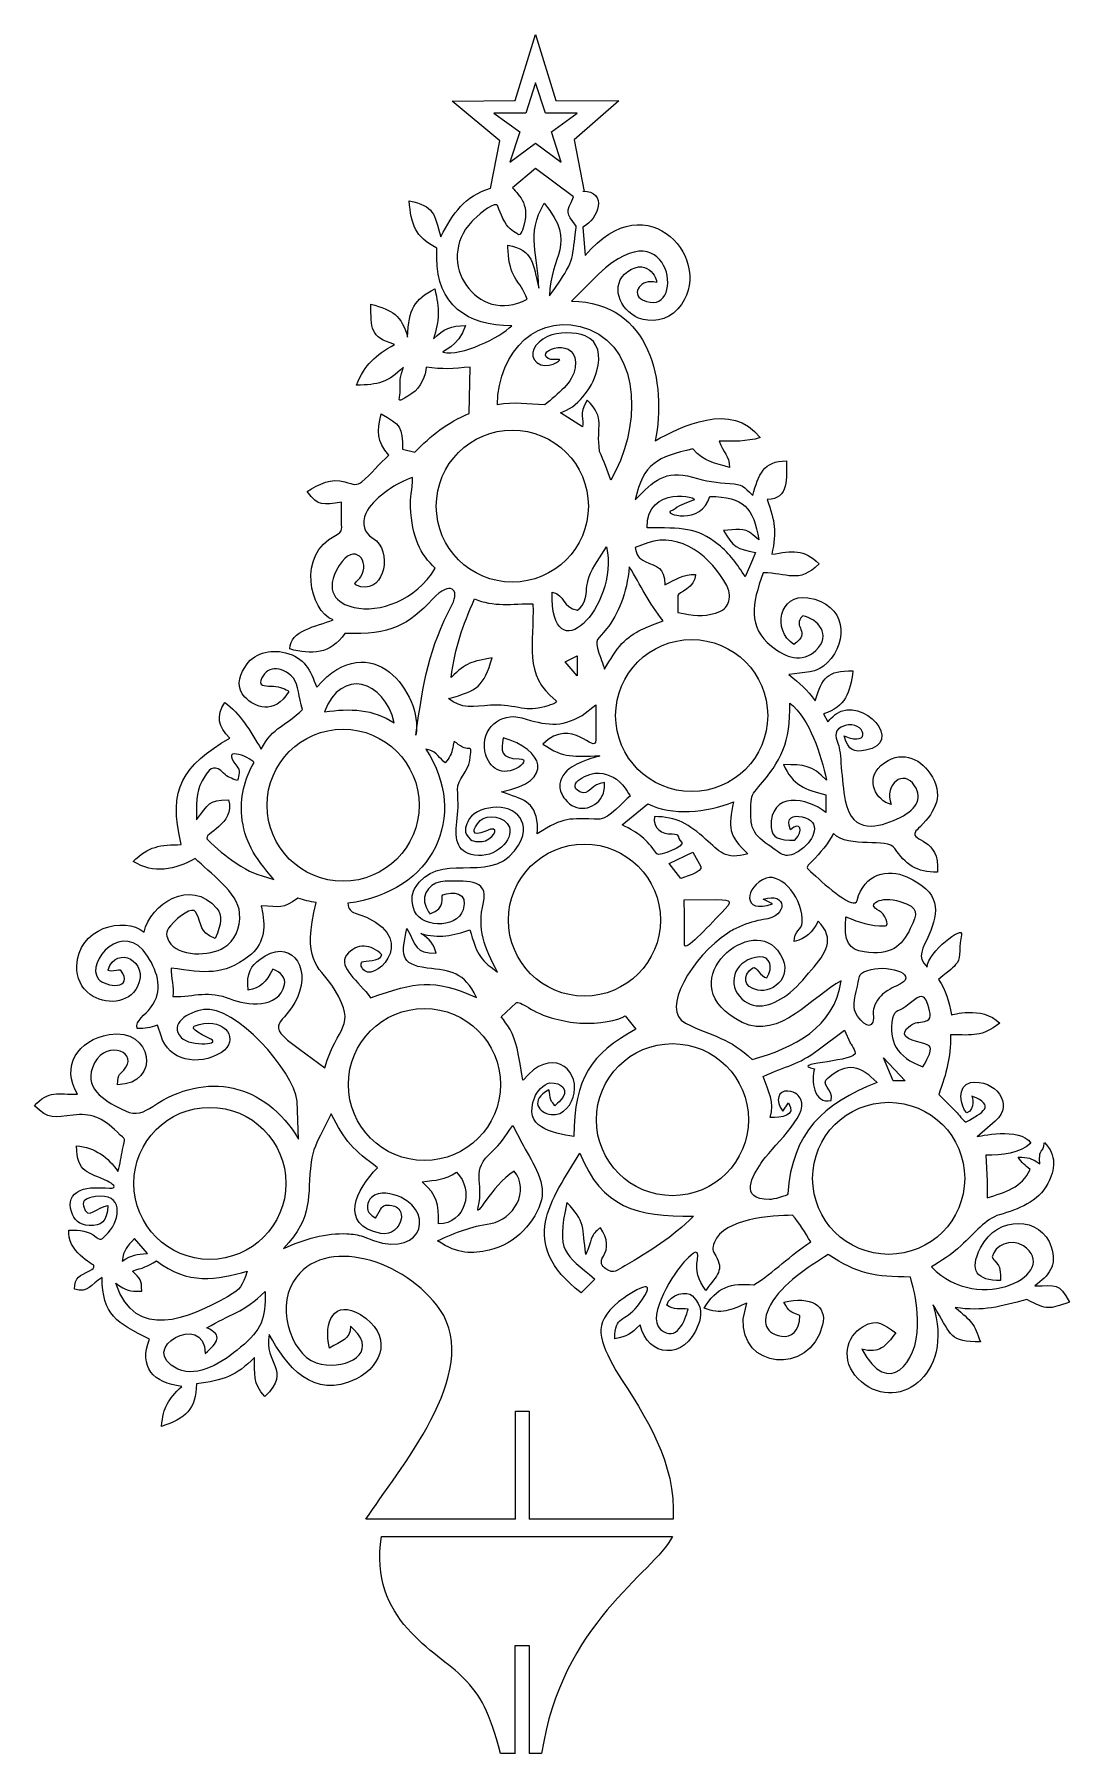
# Model space of a CAD drawing. Header units: centimetres. Extents: x -23 to 23, y -38.2 to 38.2.
import ezdxf

# ---------------------------------------------------------------- set-up
doc = ezdxf.new("R2010")
doc.units = ezdxf.units.CM
doc.header["$MEASUREMENT"] = 0
doc.layers.add('layer 1', color=7, linetype='Continuous')

msp = doc.modelspace()

# ---------------------------------------------------------------- linework, layer by layer
at = {"layer": 'layer 1', "color": 250, "lineweight": 9}
for centre in [(-1.76043, 17.21895), (6.20009, 7.91928), (-9.27456, 3.93902), (1.43866, -1.1572), (-5.6634, -8.45679), (5.34741, -10.01913), (-15.18626, -12.84623), (14.94467, -12.62304)]:
    msp.add_ellipse(centre, major_axis=(0, 3.37512), ratio=1, dxfattribs=at)
for points, knots in [([(-2.72945, 31.32553), (-2.72945, 31.32553), (-2.31877, 33.43943), (-2.31877, 33.43943), (-2.31877, 33.43943), (-2.31877, 33.43943), (-4.43389, 35.19288), (-4.43389, 35.19288), (-4.43389, 35.19288), (-4.43389, 35.19288), (-1.63503, 35.2198), (-1.63503, 35.2198), (-1.63503, 35.2198), (-1.63503, 35.2198), (-0.7338, 38.16058), (-0.7338, 38.16058), (-0.7338, 38.16058), (-0.7338, 38.16058), (0.16748, 35.2198), (0.16748, 35.2198), (0.16748, 35.2198), (0.16748, 35.2198), (2.96186, 35.216), (2.96186, 35.216), (2.96186, 35.216), (2.96186, 35.216), (0.97988, 33.47703), (0.97988, 33.47703), (0.97988, 33.47703), (0.97988, 33.47703), (1.42952, 31.18764), (1.42952, 31.18764)], [0, 0, 0, 0, 0.11111111, 0.11111111, 0.11111111, 0.11111111, 0.22222222, 0.22222222, 0.22222222, 0.22222222, 0.33333333, 0.33333333, 0.33333333, 0.33333333, 0.44444444, 0.44444444, 0.44444444, 0.44444444, 0.55555556, 0.55555556, 0.55555556, 0.55555556, 0.66666667, 0.66666667, 0.66666667, 0.66666667, 0.77777778, 0.77777778, 0.77777778, 0.77777778, 1, 1, 1, 1]), ([(-0.72944, 36.01369), (-0.72944, 36.01369), (-0.29457, 34.66654), (-0.29457, 34.66654), (-0.29457, 34.66654), (-0.29457, 34.66654), (1.12104, 34.66921), (1.12104, 34.66921), (1.12104, 34.66921), (1.12104, 34.66921), (-0.02582, 33.83935), (-0.02582, 33.83935), (-0.02582, 33.83935), (-0.02582, 33.83935), (0.4142, 32.49389), (0.4142, 32.49389), (0.4142, 32.49389), (0.4142, 32.49389), (-0.72944, 33.32812), (-0.72944, 33.32812), (-0.72944, 33.32812), (-0.72944, 33.32812), (-1.87309, 32.49389), (-1.87309, 32.49389), (-1.87309, 32.49389), (-1.87309, 32.49389), (-1.43306, 33.83935), (-1.43306, 33.83935), (-1.43306, 33.83935), (-1.43306, 33.83935), (-2.57993, 34.66921), (-2.57993, 34.66921), (-2.57993, 34.66921), (-2.57993, 34.66921), (-1.16431, 34.66654), (-1.16431, 34.66654), (-1.16431, 34.66654), (-1.16431, 34.66654), (-0.72944, 36.01369), (-0.72944, 36.01369)], [0, 0, 0, 0, 0.09090909, 0.09090909, 0.09090909, 0.09090909, 0.18181818, 0.18181818, 0.18181818, 0.18181818, 0.27272727, 0.27272727, 0.27272727, 0.27272727, 0.36363636, 0.36363636, 0.36363636, 0.36363636, 0.45454545, 0.45454545, 0.45454545, 0.45454545, 0.54545455, 0.54545455, 0.54545455, 0.54545455, 0.63636364, 0.63636364, 0.63636364, 0.63636364, 0.72727273, 0.72727273, 0.72727273, 0.72727273, 0.81818182, 0.81818182, 0.81818182, 0.81818182, 1, 1, 1, 1]), ([(0.94965, 30.94467), (0.94965, 30.94467), (-0.7338, 32.21291), (-0.7338, 32.21291), (-0.7338, 32.21291), (-0.7338, 32.21291), (-1.74911, 31.35449), (-1.74911, 31.35449)], [0, 0, 0, 0, 0.33333333, 0.33333333, 0.33333333, 0.33333333, 1, 1, 1, 1]), ([(-15.26355, -6.38362), (-16.05812, -5.97928), (-16.05517, -5.89592), (-15.66907, -5.7956), (-15.66907, -5.7956), (-14.46468, -5.48257), (-13.85131, -6.51445), (-14.67299, -7.02917), (-14.67299, -7.02917), (-15.71418, -7.68136), (-17.02551, -7.38124), (-17.35595, -6.29994), (-17.35595, -6.29994), (-17.35595, -6.29994), (-17.51406, -5.82563), (-17.51406, -5.82563), (-17.51406, -5.82563), (-17.87098, -5.95275), (-18.04825, -5.97127), (-18.41612, -5.96515), (-18.41612, -5.96515), (-18.51399, -5.63104), (-18.04236, -5.35468), (-17.81569, -5.05207), (-17.81569, -5.05207), (-17.24417, -4.28909), (-17.47551, -3.52769), (-17.95064, -2.7596), (-17.95064, -2.7596), (-18.98423, -1.08869), (-20.73085, -3.00555), (-20.1397, -3.76197), (-20.1397, -3.76197), (-19.82957, -4.15885), (-18.50074, -4.26438), (-19.15081, -3.37053), (-19.15081, -3.37053), (-19.15081, -3.37053), (-19.74594, -3.48207), (-19.70879, -3.37053), (-19.70879, -3.37053), (-19.32933, -2.23203), (-17.86099, -2.999), (-18.40041, -4.10925), (-18.40041, -4.10925), (-18.77833, -4.88699), (-19.86424, -4.93129), (-20.49517, -4.46481), (-20.49517, -4.46481), (-20.89938, -4.166), (-21.09885, -3.72753), (-21.09315, -3.19657), (-21.09315, -3.19657), (-21.07528, -1.52091), (-18.97663, -0.95135), (-18.10924, -1.69659), (-18.10924, -1.69659), (-17.82025, -0.44414), (-16.05368, 0.74766), (-14.87318, -0.64575), (-14.87318, -0.64575), (-14.61963, -0.94501), (-14.66393, -1.31306), (-14.95202, -1.97091), (-14.95202, -1.97091), (-15.72758, -1.63653), (-15.46058, -1.44647), (-15.82135, -0.79526), (-15.82135, -0.79526), (-15.95376, -0.55618), (-16.54532, -0.96995), (-16.94151, -1.4071), (-16.94151, -1.4071), (-17.19521, -1.68709), (-17.10289, -1.91521), (-17.00614, -2.09794), (-17.00614, -2.09794), (-16.62262, -2.82191), (-15.16232, -2.74914), (-14.56175, -2.37997), (-14.56175, -2.37997), (-14.08342, -2.0859), (-13.82483, -1.55019), (-13.86579, -0.83947), (-13.86579, -0.83947), (-13.9168, 0.04985), (-15.22355, 0.96045), (-15.84004, 1.57694), (-15.84004, 1.57694), (-16.73561, 1.07752), (-17.68064, 0.87099), (-18.59283, 1.4467), (-18.59283, 1.4467), (-17.92022, 2.11922), (-17.3846, 2.19068), (-16.4539, 2.19068), (-16.4539, 2.19068), (-17.06569, 4.71431), (-16.39015, 5.68057), (-14.30657, 6.92015), (-14.30657, 6.92015), (-14.81979, 7.43338), (-14.9117, 7.89031), (-14.52885, 8.50513), (-14.52885, 8.50513), (-13.82941, 8.0067), (-13.42773, 7.28391), (-12.90568, 6.42703), (-12.90568, 6.42703), (-12.40328, 7.42488), (-11.78904, 7.46932), (-11.06942, 8.18894), (-11.06942, 8.18894), (-11.27107, 8.74656), (-11.22595, 9.27716), (-11.48019, 9.57679), (-11.48019, 9.57679), (-12.00559, 10.196), (-12.73205, 10.10305), (-12.9198, 9.48044), (-12.9198, 9.48044), (-13.00765, 9.18915), (-12.64602, 9.24612), (-12.36078, 9.22349), (-12.36078, 9.22349), (-12.07555, 9.2009), (-11.79222, 9.09832), (-11.68397, 8.98885), (-11.68397, 8.98885), (-12.33775, 7.90352), (-13.20472, 8.29873), (-13.63119, 8.73969), (-13.63119, 8.73969), (-14.0163, 9.13774), (-13.90891, 9.60788), (-13.64093, 10.06146), (-13.64093, 10.06146), (-13.26007, 10.70592), (-12.51628, 10.88083), (-11.83095, 10.71167), (-11.83095, 10.71167), (-10.97606, 10.50069), (-10.73915, 9.93415), (-10.43971, 9.18145), (-10.43971, 9.18145), (-8.028, 11.95338), (-5.72983, 8.90206), (-6.03828, 7.0451), (-6.03828, 7.0451), (-5.71683, 9.47791), (-5.46333, 10.86987), (-4.42733, 12.8567), (-4.42733, 12.8567), (-4.09661, 13.49093), (-4.48245, 13.95641), (-5.30353, 13.08433), (-5.30353, 13.08433), (-6.365, 11.95682), (-7.14179, 11.4898), (-9.20017, 11.56474), (-9.20017, 11.56474), (-9.82145, 10.63301), (-10.68028, 10.61826), (-11.63668, 10.87657), (-11.63668, 10.87657), (-11.63668, 11.70508), (-10.4365, 11.88682), (-9.71914, 12.16581), (-9.71914, 12.16581), (-10.76332, 12.57178), (-11.31261, 15.06174), (-9.61582, 15.915), (-9.61582, 15.915), (-9.23388, 16.10711), (-9.34895, 16.22304), (-9.34895, 16.66097), (-9.34895, 16.66097), (-9.34895, 16.66097), (-9.35113, 17.3919), (-9.35113, 17.3919), (-9.35113, 17.3919), (-10.17045, 17.29361), (-10.35803, 17.17464), (-10.87121, 17.86413), (-10.87121, 17.86413), (-10.34391, 18.20674), (-9.78729, 18.47591), (-9.19984, 18.29662), (-9.19984, 18.29662), (-8.78165, 18.16905), (-8.66431, 18.1266), (-8.44474, 18.30042), (-8.44474, 18.30042), (-8.01243, 18.64263), (-7.67402, 19.11201), (-7.23913, 19.47897), (-7.23913, 19.47897), (-7.78946, 20.12049), (-7.78733, 20.50995), (-7.58202, 21.3108), (-7.58202, 21.3108), (-6.73278, 20.85174), (-6.63346, 20.71354), (-6.63346, 19.74845), (-6.63346, 19.74845), (-6.63346, 19.74845), (-6.09457, 19.61858), (-6.09457, 19.61858), (-6.09457, 19.61858), (-5.37816, 20.34798), (-4.6307, 20.94013), (-3.67616, 21.3294), (-3.67616, 21.3294), (-3.67616, 21.3294), (-3.63896, 23.39393), (-3.63896, 23.39393), (-3.63896, 23.39393), (-4.37003, 23.31138), (-4.87571, 23.28107), (-5.59189, 23.39393), (-5.59189, 23.39393), (-5.58067, 23.03963), (-5.83662, 22.44713), (-6.21757, 22.21778), (-6.21757, 22.21778), (-6.76058, 21.89087), (-6.8251, 21.76891), (-6.75537, 22.16048), (-6.75537, 22.16048), (-6.71383, 22.39364), (-6.77338, 22.70788), (-6.71925, 22.93324), (-6.71925, 22.93324), (-6.66455, 23.16059), (-6.59625, 23.39393), (-6.59625, 23.39393), (-6.59625, 23.39393), (-7.2856, 22.70458), (-7.71158, 22.59416), (-8.67938, 22.59416), (-8.67938, 22.59416), (-8.29043, 23.54227), (-7.86554, 23.88846), (-6.98684, 24.39829), (-6.98684, 24.39829), (-8.07596, 24.72502), (-8.03773, 25.10787), (-8.03773, 26.18989), (-8.03773, 26.18989), (-7.06201, 25.91031), (-6.69504, 25.71088), (-6.41027, 24.71448), (-6.41027, 24.71448), (-6.36103, 26.01186), (-6.12679, 26.35484), (-5.2013, 26.872), (-5.2013, 26.872), (-4.98984, 25.94905), (-4.99671, 25.49344), (-5.25711, 24.64008), (-5.25711, 24.64008), (-4.81144, 25.0857), (-4.47449, 25.23526), (-3.84356, 25.23526), (-3.84356, 25.23526), (-4.14381, 24.27701), (-4.9416, 24.08002), (-4.83868, 24.05422), (-4.83868, 24.05422), (-4.02303, 23.84995), (-2.29736, 24.71692), (-1.78834, 25.22594), (-1.78834, 25.22594), (-3.77051, 25.21268), (-5.10831, 26.16876), (-5.10831, 28.24514), (-5.10831, 28.24514), (-5.10831, 28.24514), (-5.10831, 28.67614), (-5.10831, 28.67614), (-5.10831, 28.67614), (-6.09484, 29.18462), (-6.24803, 29.70625), (-6.33926, 30.77841), (-6.33926, 30.77841), (-5.20718, 30.5348), (-5.24005, 30.21038), (-4.9353, 29.17818), (-4.9353, 29.17818), (-4.38447, 30.25012), (-3.88957, 30.95815), (-2.72759, 31.33584)], [0, 0, 0, 0, 0.01351351, 0.01351351, 0.01351351, 0.01351351, 0.02702703, 0.02702703, 0.02702703, 0.02702703, 0.04054054, 0.04054054, 0.04054054, 0.04054054, 0.05405405, 0.05405405, 0.05405405, 0.05405405, 0.06756757, 0.06756757, 0.06756757, 0.06756757, 0.08108108, 0.08108108, 0.08108108, 0.08108108, 0.09459459, 0.09459459, 0.09459459, 0.09459459, 0.10810811, 0.10810811, 0.10810811, 0.10810811, 0.12162162, 0.12162162, 0.12162162, 0.12162162, 0.13513514, 0.13513514, 0.13513514, 0.13513514, 0.14864865, 0.14864865, 0.14864865, 0.14864865, 0.16216216, 0.16216216, 0.16216216, 0.16216216, 0.17567568, 0.17567568, 0.17567568, 0.17567568, 0.18918919, 0.18918919, 0.18918919, 0.18918919, 0.2027027, 0.2027027, 0.2027027, 0.2027027, 0.21621622, 0.21621622, 0.21621622, 0.21621622, 0.22972973, 0.22972973, 0.22972973, 0.22972973, 0.24324324, 0.24324324, 0.24324324, 0.24324324, 0.25675676, 0.25675676, 0.25675676, 0.25675676, 0.27027027, 0.27027027, 0.27027027, 0.27027027, 0.28378378, 0.28378378, 0.28378378, 0.28378378, 0.2972973, 0.2972973, 0.2972973, 0.2972973, 0.31081081, 0.31081081, 0.31081081, 0.31081081, 0.32432432, 0.32432432, 0.32432432, 0.32432432, 0.33783784, 0.33783784, 0.33783784, 0.33783784, 0.35135135, 0.35135135, 0.35135135, 0.35135135, 0.36486486, 0.36486486, 0.36486486, 0.36486486, 0.37837838, 0.37837838, 0.37837838, 0.37837838, 0.39189189, 0.39189189, 0.39189189, 0.39189189, 0.40540541, 0.40540541, 0.40540541, 0.40540541, 0.41891892, 0.41891892, 0.41891892, 0.41891892, 0.43243243, 0.43243243, 0.43243243, 0.43243243, 0.44594595, 0.44594595, 0.44594595, 0.44594595, 0.45945946, 0.45945946, 0.45945946, 0.45945946, 0.47297297, 0.47297297, 0.47297297, 0.47297297, 0.48648649, 0.48648649, 0.48648649, 0.48648649, 0.5, 0.5, 0.5, 0.5, 0.51351351, 0.51351351, 0.51351351, 0.51351351, 0.52702703, 0.52702703, 0.52702703, 0.52702703, 0.54054054, 0.54054054, 0.54054054, 0.54054054, 0.55405405, 0.55405405, 0.55405405, 0.55405405, 0.56756757, 0.56756757, 0.56756757, 0.56756757, 0.58108108, 0.58108108, 0.58108108, 0.58108108, 0.59459459, 0.59459459, 0.59459459, 0.59459459, 0.60810811, 0.60810811, 0.60810811, 0.60810811, 0.62162162, 0.62162162, 0.62162162, 0.62162162, 0.63513514, 0.63513514, 0.63513514, 0.63513514, 0.64864865, 0.64864865, 0.64864865, 0.64864865, 0.66216216, 0.66216216, 0.66216216, 0.66216216, 0.67567568, 0.67567568, 0.67567568, 0.67567568, 0.68918919, 0.68918919, 0.68918919, 0.68918919, 0.7027027, 0.7027027, 0.7027027, 0.7027027, 0.71621622, 0.71621622, 0.71621622, 0.71621622, 0.72972973, 0.72972973, 0.72972973, 0.72972973, 0.74324324, 0.74324324, 0.74324324, 0.74324324, 0.75675676, 0.75675676, 0.75675676, 0.75675676, 0.77027027, 0.77027027, 0.77027027, 0.77027027, 0.78378378, 0.78378378, 0.78378378, 0.78378378, 0.7972973, 0.7972973, 0.7972973, 0.7972973, 0.81081081, 0.81081081, 0.81081081, 0.81081081, 0.82432432, 0.82432432, 0.82432432, 0.82432432, 0.83783784, 0.83783784, 0.83783784, 0.83783784, 0.85135135, 0.85135135, 0.85135135, 0.85135135, 0.86486486, 0.86486486, 0.86486486, 0.86486486, 0.87837838, 0.87837838, 0.87837838, 0.87837838, 0.89189189, 0.89189189, 0.89189189, 0.89189189, 0.90540541, 0.90540541, 0.90540541, 0.90540541, 0.91891892, 0.91891892, 0.91891892, 0.91891892, 0.93243243, 0.93243243, 0.93243243, 0.93243243, 0.94594595, 0.94594595, 0.94594595, 0.94594595, 0.95945946, 0.95945946, 0.95945946, 0.95945946, 0.97297297, 0.97297297, 0.97297297, 0.97297297, 1, 1, 1, 1]), ([(-1.74911, 31.35449), (-1.45057, 30.97526), (-0.91925, 30.59884), (-1.30993, 29.47605), (-1.30993, 29.47605), (-1.34124, 29.38604), (-1.42111, 29.25593), (-1.48442, 29.26118), (-1.48442, 29.26118), (-1.54606, 29.32417), (-1.83496, 29.44337), (-2.01294, 29.70349), (-2.01294, 29.70349), (-2.25686, 30.05991), (-2.40023, 30.57386), (-2.44725, 30.58907), (-2.44725, 30.58907), (-2.71284, 30.67509), (-3.36128, 30.04968), (-3.55646, 29.84808), (-3.55646, 29.84808), (-5.25697, 28.09173), (-3.32644, 25.20462), (-1.10945, 26.40702), (-1.10945, 26.40702), (-1.41333, 27.27526), (-1.8436, 27.26227), (-1.93217, 28.36642), (-1.93217, 28.36642), (-1.9519, 28.61278), (-1.96502, 28.80633), (-1.96502, 28.80633), (-1.96502, 28.80633), (-0.79747, 28.58396), (-0.85902, 27.99136), (-0.58867, 26.8906), (-0.58867, 26.8906), (-0.58867, 28.37149), (-1.18312, 29.26136), (-0.34688, 30.66627), (-0.34688, 30.66627), (1.1756, 28.83236), (-0.10509, 28.34877), (-0.10509, 26.55581), (-0.10509, 26.55581), (0.16336, 26.92975), (0.4219, 27.28685), (0.6493, 27.68644), (0.6493, 27.68644), (0.89421, 28.11676), (0.91222, 28.3061), (0.97354, 28.80715), (0.97354, 28.80715), (1.02278, 29.20964), (1.0755, 29.64331), (1.0755, 29.64331), (1.0755, 29.64331), (0.59295, 30.28048), (0.63373, 30.20794), (0.94965, 30.94467)], [0, 0, 0, 0, 0.0625, 0.0625, 0.0625, 0.0625, 0.125, 0.125, 0.125, 0.125, 0.1875, 0.1875, 0.1875, 0.1875, 0.25, 0.25, 0.25, 0.25, 0.3125, 0.3125, 0.3125, 0.3125, 0.375, 0.375, 0.375, 0.375, 0.4375, 0.4375, 0.4375, 0.4375, 0.5, 0.5, 0.5, 0.5, 0.5625, 0.5625, 0.5625, 0.5625, 0.625, 0.625, 0.625, 0.625, 0.6875, 0.6875, 0.6875, 0.6875, 0.75, 0.75, 0.75, 0.75, 0.8125, 0.8125, 0.8125, 0.8125, 0.875, 0.875, 0.875, 0.875, 1, 1, 1, 1]), ([(1.36427, 31.20565), (2.48389, 31.20565), (2.07153, 29.96013), (1.36427, 29.60611), (1.36427, 29.60611), (1.36427, 29.60611), (1.47934, 28.33995), (1.47934, 28.33995), (1.47934, 28.33995), (4.25367, 31.71942), (7.37995, 28.02195), (5.59242, 25.9715), (5.59242, 25.9715), (5.10942, 25.41745), (4.34722, 25.36564), (3.84191, 25.56761), (3.84191, 25.56761), (2.97181, 25.91534), (2.56186, 27.07248), (3.3591, 27.62929), (3.3591, 27.62929), (4.33337, 28.30977), (4.72884, 27.12062), (4.63155, 27.14805), (4.63155, 27.14805), (3.934, 27.34468), (3.49355, 26.64116), (4.01152, 26.38281), (4.01152, 26.38281), (5.99034, 25.39582), (5.37723, 30.6641), (2.07081, 27.52275), (2.07081, 27.52275), (2.07081, 27.52275), (0.86204, 26.31402), (0.86204, 26.31402), (0.86204, 26.31402), (4.42415, 26.28492), (5.08413, 22.64565), (4.58195, 20.12044), (4.58195, 20.12044), (5.69741, 20.74667), (7.98956, 21.90213), (9.24106, 20.25992), (9.24106, 20.25992), (8.62018, 20.06804), (8.07274, 20.10184), (7.42765, 20.10184), (7.42765, 20.10184), (7.58164, 19.59581), (7.88331, 19.46245), (7.88331, 18.93008), (7.88331, 18.93008), (7.21867, 19.14368), (6.80143, 19.15626), (6.24657, 19.75773), (6.24657, 19.75773), (4.69812, 19.41018), (4.03867, 19.10576), (3.68918, 17.49794), (3.68918, 17.49794), (4.53896, 18.34762), (4.99841, 18.84406), (6.23729, 18.5023), (6.23729, 18.5023), (6.84505, 18.33463), (7.32773, 18.25042), (7.89444, 18.22163), (7.89444, 18.22163), (8.46817, 18.19254), (8.49301, 18.11167), (8.90885, 17.69579), (8.90885, 17.69579), (9.19002, 18.62037), (9.36062, 19.22763), (10.40354, 19.22763), (10.40354, 19.22763), (10.40354, 18.50297), (10.54672, 17.51653), (9.54797, 17.51653), (9.54797, 17.51653), (9.89181, 16.51932), (9.98829, 16.13426), (9.75257, 15.08002), (9.75257, 15.08002), (10.66773, 15.22841), (11.17245, 15.33412), (11.85424, 14.65219), (11.85424, 14.65219), (10.94976, 13.7477), (10.41273, 14.26165), (9.38058, 14.26165), (9.38058, 14.26165), (8.85699, 12.84792), (8.70059, 11.85536), (9.73681, 11.00595), (9.73681, 11.00595), (10.37403, 10.48358), (11.099, 10.23464), (11.70888, 10.8072), (11.70888, 10.8072), (12.44426, 11.49754), (11.79604, 12.2174), (11.12946, 12.3552), (11.12946, 12.3552), (10.60288, 11.82595), (11.58141, 11.65625), (10.73399, 11.07727), (10.73399, 11.07727), (9.75895, 11.71598), (10.08989, 13.35359), (11.36333, 13.14859), (11.36333, 13.14859), (13.07881, 12.8724), (13.15973, 11.23932), (12.23637, 10.27229), (12.23637, 10.27229), (11.74804, 9.76083), (11.17014, 9.87062), (10.51514, 9.74201), (10.51514, 9.74201), (11.02777, 9.34726), (11.29671, 9.0866), (11.68681, 8.57016), (11.68681, 8.57016), (11.99462, 9.63009), (12.21424, 9.90941), (13.36084, 9.90941), (13.36084, 9.90941), (13.22544, 8.93445), (13.0356, 8.30764), (12.05888, 7.99367), (12.05888, 7.99367), (12.05888, 7.99367), (12.24487, 7.64028), (12.24487, 7.64028), (12.24487, 7.64028), (12.24487, 7.64028), (12.53129, 7.9515), (12.60754, 8.00295), (12.60754, 8.00295), (13.81224, 8.81553), (15.67114, 6.68674), (13.92185, 6.38331), (13.92185, 6.38331), (13.38215, 6.28969), (13.17497, 6.33756), (12.96631, 7.01578), (12.96631, 7.01578), (14.2646, 6.48685), (13.87456, 7.72061), (13.00745, 7.47289), (13.00745, 7.47289), (12.4949, 7.32644), (12.55134, 7.01963), (12.70968, 6.64868), (12.70968, 6.64868), (12.83159, 6.36304), (12.84037, 5.04185), (13.01722, 4.15243), (13.01722, 4.15243), (13.33088, 2.57492), (14.54893, 2.98873), (15.2982, 3.32465), (15.2982, 3.32465), (16.17246, 3.71655), (16.46421, 4.21158), (16.09834, 4.8021), (16.09834, 4.8021), (15.62312, 5.56919), (14.72873, 4.87807), (15.05337, 3.97622), (15.05337, 3.97622), (14.3957, 4.12251), (13.88365, 5.06583), (14.60342, 5.69967), (14.60342, 5.69967), (15.44061, 6.43689), (16.31519, 6.04224), (16.7776, 5.36066), (16.7776, 5.36066), (17.42174, 4.41115), (17.03034, 3.67424), (16.35171, 3.00248), (16.35171, 3.00248), (16.23626, 2.88826), (16.14571, 2.79436), (16.13191, 2.76703), (16.13191, 2.76703), (15.88881, 2.28688), (17.25375, 2.52809), (17.10858, 0.9728), (17.10858, 0.9728), (16.19563, 0.94276), (15.66738, 1.33524), (15.21869, 2.01803), (15.21869, 2.01803), (14.89042, 2.51809), (13.17973, 1.99984), (12.49594, 2.68354), (12.49594, 2.68354), (12.24704, 2.20833), (11.9061, 1.82461), (11.53959, 1.45006), (11.53959, 1.45006), (11.23635, 1.13997), (11.25988, 1.20369), (11.58747, 0.89737), (11.58747, 0.89737), (12.18817, 0.33582), (13.43111, -0.74612), (13.54683, -0.28304), (13.54683, -0.28304), (13.84913, 0.9266), (14.914, 1.13644), (15.75205, 0.76124), (15.75205, 0.76124), (17.24959, 0.0908), (17.18927, -0.7673), (16.73207, -1.82271), (16.73207, -1.82271), (16.47412, -2.41816), (16.16056, -2.75924), (16.64699, -3.2458), (16.64699, -3.2458), (16.68378, -2.57564), (18.29265, -1.34713), (18.17802, -1.81506), (18.17802, -1.81506), (18.06462, -2.27819), (18.14539, -2.83123), (17.99338, -3.03388), (17.99338, -3.03388), (17.76268, -3.34142), (17.72607, -3.31863), (17.14985, -3.79714), (17.14985, -3.79714), (17.51012, -4.28461), (17.60836, -4.76303), (17.73168, -5.36065), (17.73168, -5.36065), (17.73702, -5.38649), (19.05902, -4.92966), (19.87948, -5.73264), (19.87948, -5.73264), (19.0435, -6.35719), (18.71587, -6.25343), (17.69448, -6.25343), (17.69448, -6.25343), (17.69448, -7.31594), (17.51432, -7.907), (17.1737, -8.89453), (17.1737, -8.89453), (17.1737, -8.89453), (17.97365, -9.69453), (17.97365, -9.69453), (17.97365, -9.69453), (17.97365, -9.69453), (18.30813, -10.15943), (18.39189, -10.11286), (18.39189, -10.11286), (19.11808, -9.70915), (19.71565, -9.39028), (18.64305, -8.96893), (18.64305, -8.96893), (18.64305, -8.9992), (18.8151, -9.53179), (18.41981, -9.72191), (18.41981, -9.72191), (18.12738, -9.48256), (17.9455, -8.47453), (18.5777, -8.37397), (18.5777, -8.37397), (19.649, -8.2036), (20.56724, -9.3258), (19.67511, -10.08484), (19.67511, -10.08484), (19.67511, -10.08484), (18.86624, -10.77306), (18.86624, -10.77306), (18.86624, -10.77306), (18.90172, -10.77306), (20.77785, -10.31369), (21.256, -11.06151), (21.256, -11.06151), (20.73459, -11.52541), (19.98682, -11.59143), (19.25683, -11.59143), (19.25683, -11.59143), (19.25683, -11.59143), (19.31263, -12.72599), (19.31263, -12.72599), (19.31263, -12.72599), (19.31263, -12.72599), (19.31263, -13.48857), (19.31263, -13.48857), (19.31263, -13.48857), (20.12244, -13.23013), (20.86855, -13.04159), (21.22836, -12.22382), (21.22836, -12.22382), (20.98593, -12.04565), (20.86637, -11.93654), (20.68898, -11.68438), (20.68898, -11.68438), (21.15952, -11.68438), (21.2408, -11.70507), (21.65614, -11.98202), (21.65614, -11.98202), (21.65614, -11.98202), (21.60442, -11.51477), (21.71601, -11.42178), (21.71601, -11.42178), (21.82761, -11.32878), (21.86074, -11.03346), (21.86074, -11.03346), (21.86074, -11.03346), (22.41976, -11.59248), (22.3278, -12.23685), (22.00382, -12.85696), (22.00382, -12.85696), (21.58196, -13.66438), (20.70273, -13.99744), (19.86309, -14.23915), (19.86309, -14.23915), (19.25144, -14.41518), (18.74156, -15.06558), (18.16626, -15.60944), (18.16626, -15.60944), (17.74644, -16.00631), (17.25692, -16.29454), (16.83891, -16.55745), (16.83891, -16.55745), (19.01001, -18.77073), (22.63562, -16.78617), (20.92275, -15.6146), (20.92275, -15.6146), (20.37382, -15.23917), (19.6356, -15.62623), (19.5427, -16.10406), (19.5427, -16.10406), (19.53333, -16.15226), (19.58786, -16.21607), (19.65555, -16.2824), (19.65555, -16.2824), (19.94224, -16.56311), (19.89142, -16.78626), (19.91468, -17.16246), (19.91468, -17.16246), (18.8594, -17.16246), (18.49511, -16.73291), (19.02535, -15.70122), (19.02535, -15.70122), (19.78354, -14.22594), (21.71936, -14.31241), (22.1633, -15.66107), (22.1633, -15.66107), (22.44401, -16.51411), (22.04424, -16.92976), (21.43272, -17.39461), (21.43272, -17.39461), (22.40523, -17.39461), (22.46976, -17.22884), (22.97669, -18.1198), (22.97669, -18.1198), (22.02437, -18.43722), (22.03352, -18.48518), (21.07956, -18.00821), (21.07956, -18.00821), (19.89622, -18.30372), (19.15075, -18.54619), (17.89908, -18.3616), (17.89908, -18.3616), (18.61087, -18.94958), (18.75392, -19.06624), (19.01503, -19.88674), (19.01503, -19.88674), (17.66032, -19.88674), (17.71448, -19.572), (17.08609, -18.51519), (17.08609, -18.51519), (16.99024, -18.3539), (16.91331, -18.2314), (16.91331, -18.2314), (16.91331, -18.2314), (17.9194, -21.41135), (15.2133, -23.17625), (13.57874, -21.5095), (13.57874, -21.5095), (12.81128, -20.72693), (13.04107, -19.63595), (13.81401, -19.19336), (13.81401, -19.19336), (14.47033, -18.81758), (14.70478, -19.13028), (15.25792, -19.47755), (15.25792, -19.47755), (14.80874, -20.08853), (14.53902, -20.4177), (13.75142, -20.20293), (13.75142, -20.20293), (14.94178, -22.4282), (16.22513, -20.79403), (16.22513, -19.16458), (16.22513, -19.16458), (16.22513, -18.35676), (16.16689, -17.95988), (15.96062, -17.19549), (15.96062, -17.19549), (15.96062, -17.19549), (15.90895, -17.00385), (15.90895, -17.00385), (15.90895, -17.00385), (14.35674, -17.00385), (13.5514, -16.87523), (12.26347, -15.99948), (12.26347, -15.99948), (11.35198, -16.58199), (10.23841, -17.27433), (9.69998, -18.24226), (9.69998, -18.24226), (9.37044, -18.83458), (9.30713, -19.47909), (10.19093, -19.62658), (10.19093, -19.62658), (10.60791, -19.69614), (10.99953, -19.42927), (10.99953, -18.71462), (10.99953, -18.71462), (10.56867, -18.54895), (10.52804, -18.54908), (10.29448, -18.12089), (10.29448, -18.12089), (11.4895, -17.83244), (12.22193, -18.27765), (12.00743, -19.13032), (12.00743, -19.13032), (11.42134, -21.46031), (8.3248, -21.01587), (8.48821, -18.86355), (8.48821, -18.86355), (8.48821, -18.86355), (8.6552, -18.15701), (8.6552, -18.15701), (8.6552, -18.15701), (7.94136, -18.4693), (7.49607, -18.69647), (6.75807, -18.3802), (6.75807, -18.3802), (7.2717, -17.4671), (7.98115, -17.23582), (8.95279, -17.35723), (8.95279, -17.35723), (9.85923, -16.78749), (10.57175, -16.03794), (11.4823, -15.4415), (11.4823, -15.4415), (11.2292, -15.03946), (11.0051, -14.60091), (10.66891, -14.26471), (10.66891, -14.26471), (9.78569, -14.26471), (7.63446, -14.40156), (7.20594, -15.46082), (7.20594, -15.46082), (7.09236, -15.74153), (7.12969, -15.83389), (7.26862, -16.06935), (7.26862, -16.06935), (7.6417, -16.70087), (7.34995, -16.86813), (6.82948, -17.59671), (6.82948, -17.59671), (6.45623, -17.10494), (6.37527, -16.75056), (6.45686, -16.22385), (6.45686, -16.22385), (6.56026, -15.55626), (6.08537, -16.10777), (5.85928, -16.34725), (5.85928, -16.34725), (5.50296, -16.6958), (4.13629, -18.73521), (4.81836, -19.32808), (4.81836, -19.32808), (5.53264, -19.94897), (5.91567, -18.91401), (6.04555, -18.42699), (6.04555, -18.42699), (5.6589, -18.40034), (5.43313, -18.464), (5.09006, -18.26004), (5.09006, -18.26004), (5.24306, -17.73035), (6.00179, -17.60631), (6.23403, -17.83738), (6.23403, -17.83738), (6.6972, -18.29815), (6.63507, -18.73955), (6.49238, -19.12756), (6.49238, -19.12756), (5.90259, -20.73131), (4.2353, -20.57822), (3.91188, -19.12281), (3.91188, -19.12281), (3.45893, -19.57572), (3.37955, -19.61947), (2.78935, -19.74438), (2.78935, -19.74438), (2.78935, -18.67326), (3.23084, -19.0257), (3.79127, -18.29716), (3.79127, -18.29716), (4.99385, -16.73381), (3.46296, -17.69854), (2.95633, -18.11161), (2.95633, -18.11161), (1.74002, -19.10335), (2.1178, -19.80803), (2.83009, -21.14715), (2.83009, -21.14715), (4.23818, -23.3311), (5.48631, -25.20697), (5.37873, -27.75427), (5.37873, -27.75427), (5.37873, -27.75427), (-1.01938, -27.75158), (-1.01938, -27.75158)], [0, 0, 0, 0, 0.0075188, 0.0075188, 0.0075188, 0.0075188, 0.01503759, 0.01503759, 0.01503759, 0.01503759, 0.02255639, 0.02255639, 0.02255639, 0.02255639, 0.03007519, 0.03007519, 0.03007519, 0.03007519, 0.03759398, 0.03759398, 0.03759398, 0.03759398, 0.04511278, 0.04511278, 0.04511278, 0.04511278, 0.05263158, 0.05263158, 0.05263158, 0.05263158, 0.06015038, 0.06015038, 0.06015038, 0.06015038, 0.06766917, 0.06766917, 0.06766917, 0.06766917, 0.07518797, 0.07518797, 0.07518797, 0.07518797, 0.08270677, 0.08270677, 0.08270677, 0.08270677, 0.09022556, 0.09022556, 0.09022556, 0.09022556, 0.09774436, 0.09774436, 0.09774436, 0.09774436, 0.10526316, 0.10526316, 0.10526316, 0.10526316, 0.11278195, 0.11278195, 0.11278195, 0.11278195, 0.12030075, 0.12030075, 0.12030075, 0.12030075, 0.12781955, 0.12781955, 0.12781955, 0.12781955, 0.13533835, 0.13533835, 0.13533835, 0.13533835, 0.14285714, 0.14285714, 0.14285714, 0.14285714, 0.15037594, 0.15037594, 0.15037594, 0.15037594, 0.15789474, 0.15789474, 0.15789474, 0.15789474, 0.16541353, 0.16541353, 0.16541353, 0.16541353, 0.17293233, 0.17293233, 0.17293233, 0.17293233, 0.18045113, 0.18045113, 0.18045113, 0.18045113, 0.18796992, 0.18796992, 0.18796992, 0.18796992, 0.19548872, 0.19548872, 0.19548872, 0.19548872, 0.20300752, 0.20300752, 0.20300752, 0.20300752, 0.21052632, 0.21052632, 0.21052632, 0.21052632, 0.21804511, 0.21804511, 0.21804511, 0.21804511, 0.22556391, 0.22556391, 0.22556391, 0.22556391, 0.23308271, 0.23308271, 0.23308271, 0.23308271, 0.2406015, 0.2406015, 0.2406015, 0.2406015, 0.2481203, 0.2481203, 0.2481203, 0.2481203, 0.2556391, 0.2556391, 0.2556391, 0.2556391, 0.26315789, 0.26315789, 0.26315789, 0.26315789, 0.27067669, 0.27067669, 0.27067669, 0.27067669, 0.27819549, 0.27819549, 0.27819549, 0.27819549, 0.28571429, 0.28571429, 0.28571429, 0.28571429, 0.29323308, 0.29323308, 0.29323308, 0.29323308, 0.30075188, 0.30075188, 0.30075188, 0.30075188, 0.30827068, 0.30827068, 0.30827068, 0.30827068, 0.31578947, 0.31578947, 0.31578947, 0.31578947, 0.32330827, 0.32330827, 0.32330827, 0.32330827, 0.33082707, 0.33082707, 0.33082707, 0.33082707, 0.33834586, 0.33834586, 0.33834586, 0.33834586, 0.34586466, 0.34586466, 0.34586466, 0.34586466, 0.35338346, 0.35338346, 0.35338346, 0.35338346, 0.36090226, 0.36090226, 0.36090226, 0.36090226, 0.36842105, 0.36842105, 0.36842105, 0.36842105, 0.37593985, 0.37593985, 0.37593985, 0.37593985, 0.38345865, 0.38345865, 0.38345865, 0.38345865, 0.39097744, 0.39097744, 0.39097744, 0.39097744, 0.39849624, 0.39849624, 0.39849624, 0.39849624, 0.40601504, 0.40601504, 0.40601504, 0.40601504, 0.41353383, 0.41353383, 0.41353383, 0.41353383, 0.42105263, 0.42105263, 0.42105263, 0.42105263, 0.42857143, 0.42857143, 0.42857143, 0.42857143, 0.43609023, 0.43609023, 0.43609023, 0.43609023, 0.44360902, 0.44360902, 0.44360902, 0.44360902, 0.45112782, 0.45112782, 0.45112782, 0.45112782, 0.45864662, 0.45864662, 0.45864662, 0.45864662, 0.46616541, 0.46616541, 0.46616541, 0.46616541, 0.47368421, 0.47368421, 0.47368421, 0.47368421, 0.48120301, 0.48120301, 0.48120301, 0.48120301, 0.4887218, 0.4887218, 0.4887218, 0.4887218, 0.4962406, 0.4962406, 0.4962406, 0.4962406, 0.5037594, 0.5037594, 0.5037594, 0.5037594, 0.5112782, 0.5112782, 0.5112782, 0.5112782, 0.51879699, 0.51879699, 0.51879699, 0.51879699, 0.52631579, 0.52631579, 0.52631579, 0.52631579, 0.53383459, 0.53383459, 0.53383459, 0.53383459, 0.54135338, 0.54135338, 0.54135338, 0.54135338, 0.54887218, 0.54887218, 0.54887218, 0.54887218, 0.55639098, 0.55639098, 0.55639098, 0.55639098, 0.56390977, 0.56390977, 0.56390977, 0.56390977, 0.57142857, 0.57142857, 0.57142857, 0.57142857, 0.57894737, 0.57894737, 0.57894737, 0.57894737, 0.58646617, 0.58646617, 0.58646617, 0.58646617, 0.59398496, 0.59398496, 0.59398496, 0.59398496, 0.60150376, 0.60150376, 0.60150376, 0.60150376, 0.60902256, 0.60902256, 0.60902256, 0.60902256, 0.61654135, 0.61654135, 0.61654135, 0.61654135, 0.62406015, 0.62406015, 0.62406015, 0.62406015, 0.63157895, 0.63157895, 0.63157895, 0.63157895, 0.63909774, 0.63909774, 0.63909774, 0.63909774, 0.64661654, 0.64661654, 0.64661654, 0.64661654, 0.65413534, 0.65413534, 0.65413534, 0.65413534, 0.66165414, 0.66165414, 0.66165414, 0.66165414, 0.66917293, 0.66917293, 0.66917293, 0.66917293, 0.67669173, 0.67669173, 0.67669173, 0.67669173, 0.68421053, 0.68421053, 0.68421053, 0.68421053, 0.69172932, 0.69172932, 0.69172932, 0.69172932, 0.69924812, 0.69924812, 0.69924812, 0.69924812, 0.70676692, 0.70676692, 0.70676692, 0.70676692, 0.71428571, 0.71428571, 0.71428571, 0.71428571, 0.72180451, 0.72180451, 0.72180451, 0.72180451, 0.72932331, 0.72932331, 0.72932331, 0.72932331, 0.73684211, 0.73684211, 0.73684211, 0.73684211, 0.7443609, 0.7443609, 0.7443609, 0.7443609, 0.7518797, 0.7518797, 0.7518797, 0.7518797, 0.7593985, 0.7593985, 0.7593985, 0.7593985, 0.76691729, 0.76691729, 0.76691729, 0.76691729, 0.77443609, 0.77443609, 0.77443609, 0.77443609, 0.78195489, 0.78195489, 0.78195489, 0.78195489, 0.78947368, 0.78947368, 0.78947368, 0.78947368, 0.79699248, 0.79699248, 0.79699248, 0.79699248, 0.80451128, 0.80451128, 0.80451128, 0.80451128, 0.81203008, 0.81203008, 0.81203008, 0.81203008, 0.81954887, 0.81954887, 0.81954887, 0.81954887, 0.82706767, 0.82706767, 0.82706767, 0.82706767, 0.83458647, 0.83458647, 0.83458647, 0.83458647, 0.84210526, 0.84210526, 0.84210526, 0.84210526, 0.84962406, 0.84962406, 0.84962406, 0.84962406, 0.85714286, 0.85714286, 0.85714286, 0.85714286, 0.86466165, 0.86466165, 0.86466165, 0.86466165, 0.87218045, 0.87218045, 0.87218045, 0.87218045, 0.87969925, 0.87969925, 0.87969925, 0.87969925, 0.88721805, 0.88721805, 0.88721805, 0.88721805, 0.89473684, 0.89473684, 0.89473684, 0.89473684, 0.90225564, 0.90225564, 0.90225564, 0.90225564, 0.90977444, 0.90977444, 0.90977444, 0.90977444, 0.91729323, 0.91729323, 0.91729323, 0.91729323, 0.92481203, 0.92481203, 0.92481203, 0.92481203, 0.93233083, 0.93233083, 0.93233083, 0.93233083, 0.93984962, 0.93984962, 0.93984962, 0.93984962, 0.94736842, 0.94736842, 0.94736842, 0.94736842, 0.95488722, 0.95488722, 0.95488722, 0.95488722, 0.96240602, 0.96240602, 0.96240602, 0.96240602, 0.96992481, 0.96992481, 0.96992481, 0.96992481, 0.97744361, 0.97744361, 0.97744361, 0.97744361, 0.98496241, 0.98496241, 0.98496241, 0.98496241, 1, 1, 1, 1]), ([(2.60539, 18.37296), (3.92097, 20.54524), (4.02695, 24.11735), (1.6652, 25.05293), (1.6652, 25.05293), (-0.60048, 25.95045), (-2.38674, 24.0831), (-2.42638, 21.72175), (-2.42638, 21.72175), (-1.65775, 21.85371), (-1.09388, 21.74044), (-0.32226, 21.7108), (-0.32226, 21.7108), (0.25482, 22.21846), (0.93376, 22.69475), (1.02685, 23.35392), (1.02685, 23.35392), (1.2356, 24.83218), (-0.81471, 24.13686), (-0.16935, 23.76623), (-0.16935, 23.76623), (-0.04644, 23.69568), (0.2345, 23.72804), (0.32265, 23.73111), (0.32265, 23.73111), (0.48005, 23.73668), (-0.2318, 23.22174), (-0.67827, 23.59983), (-0.67827, 23.59983), (-1.06492, 23.92724), (-0.78294, 24.46803), (-0.20455, 24.74394), (-0.20455, 24.74394), (0.27668, 24.97356), (1.03323, 24.95012), (1.47246, 24.77562), (1.47246, 24.77562), (2.07633, 24.53573), (2.182, 23.89068), (1.99297, 23.22192), (1.99297, 23.22192), (1.7648, 22.41481), (1.10736, 21.57291), (0.3785, 21.3666), (0.3785, 21.3666), (0.3785, 21.3666), (1.35847, 20.73657), (1.35847, 20.73657), (1.35847, 20.73657), (1.43287, 21.08992), (1.16542, 21.27577), (1.55827, 21.92458), (1.55827, 21.92458), (2.41297, 21.06973), (1.93785, 20.83423), (2.11249, 19.64663), (2.11249, 19.64663), (2.2974, 19.22455), (2.45637, 18.8103), (2.60539, 18.37296)], [0, 0, 0, 0, 0.0625, 0.0625, 0.0625, 0.0625, 0.125, 0.125, 0.125, 0.125, 0.1875, 0.1875, 0.1875, 0.1875, 0.25, 0.25, 0.25, 0.25, 0.3125, 0.3125, 0.3125, 0.3125, 0.375, 0.375, 0.375, 0.375, 0.4375, 0.4375, 0.4375, 0.4375, 0.5, 0.5, 0.5, 0.5, 0.5625, 0.5625, 0.5625, 0.5625, 0.625, 0.625, 0.625, 0.625, 0.6875, 0.6875, 0.6875, 0.6875, 0.75, 0.75, 0.75, 0.75, 0.8125, 0.8125, 0.8125, 0.8125, 0.875, 0.875, 0.875, 0.875, 1, 1, 1, 1]), ([(-6.18707, 18.4837), (-6.20476, 17.94898), (-6.29916, 17.58351), (-6.28102, 17.18519), (-6.28102, 17.18519), (-6.21897, 15.82526), (-5.83527, 15.07219), (-5.18271, 14.46624), (-5.18271, 14.46624), (-6.05027, 13.01943), (-7.68135, 12.47335), (-8.78161, 12.71967), (-8.78161, 12.71967), (-9.565, 12.89507), (-10.15258, 13.44224), (-9.44729, 14.58114), (-9.44729, 14.58114), (-8.77668, 15.66411), (-8.03302, 14.77211), (-8.49669, 14.06127), (-8.49669, 14.06127), (-8.57611, 13.93949), (-8.86592, 13.77273), (-8.69803, 13.70367), (-8.69803, 13.70367), (-7.5212, 13.21945), (-7.07282, 14.96141), (-7.78661, 15.6752), (-7.78661, 15.6752), (-7.78661, 15.6752), (-8.0976, 15.90667), (-8.0976, 15.90667), (-8.0976, 15.90667), (-8.39501, 16.10543), (-8.43881, 16.67355), (-8.1901, 17.03956), (-8.1901, 17.03956), (-7.80481, 17.64107), (-6.88199, 18.2858), (-6.18707, 18.4837)], [0, 0, 0, 0, 0.09090909, 0.09090909, 0.09090909, 0.09090909, 0.18181818, 0.18181818, 0.18181818, 0.18181818, 0.27272727, 0.27272727, 0.27272727, 0.27272727, 0.36363636, 0.36363636, 0.36363636, 0.36363636, 0.45454545, 0.45454545, 0.45454545, 0.45454545, 0.54545455, 0.54545455, 0.54545455, 0.54545455, 0.63636364, 0.63636364, 0.63636364, 0.63636364, 0.72727273, 0.72727273, 0.72727273, 0.72727273, 0.81818182, 0.81818182, 0.81818182, 0.81818182, 1, 1, 1, 1]), ([(6.30236, 17.48861), (6.58411, 17.59559), (4.21924, 18.20313), (4.21924, 16.25178), (4.21924, 16.25178), (5.75461, 16.25178), (6.41826, 16.28346), (7.37723, 15.51803), (7.37723, 15.51803), (7.91444, 15.08939), (8.20977, 14.64463), (8.58081, 14.07566), (8.58081, 14.07566), (8.58081, 14.07566), (8.89699, 14.83823), (8.89699, 14.83823), (8.89699, 14.83823), (8.89699, 14.83823), (9.03294, 15.16609), (9.03294, 15.16609), (9.03294, 15.16609), (8.23203, 15.29267), (8.00255, 15.42712), (7.61364, 16.14018), (7.61364, 16.14018), (8.13193, 16.14018), (8.53899, 16.31328), (8.91555, 15.95057), (8.91555, 15.95057), (9.03633, 15.83436), (9.18526, 15.72168), (9.18526, 15.72168), (9.18526, 15.72168), (8.93184, 17.15808), (8.53057, 17.64673), (6.99986, 17.64673), (6.99986, 17.64673), (6.6629, 16.34695), (4.84211, 16.88017), (5.29619, 17.00517), (5.29619, 17.00517), (5.35783, 17.02214), (5.41475, 17.06033), (5.46788, 17.10187), (5.46788, 17.10187), (5.70501, 17.28755), (6.02061, 17.38163), (6.30236, 17.48861)], [0, 0, 0, 0, 0.07692308, 0.07692308, 0.07692308, 0.07692308, 0.15384615, 0.15384615, 0.15384615, 0.15384615, 0.23076923, 0.23076923, 0.23076923, 0.23076923, 0.30769231, 0.30769231, 0.30769231, 0.30769231, 0.38461538, 0.38461538, 0.38461538, 0.38461538, 0.46153846, 0.46153846, 0.46153846, 0.46153846, 0.53846154, 0.53846154, 0.53846154, 0.53846154, 0.61538462, 0.61538462, 0.61538462, 0.61538462, 0.69230769, 0.69230769, 0.69230769, 0.69230769, 0.76923077, 0.76923077, 0.76923077, 0.76923077, 0.84615385, 0.84615385, 0.84615385, 0.84615385, 1, 1, 1, 1]), ([(3.68918, 15.37761), (3.68918, 15.37761), (4.24716, 15.5822), (4.24716, 15.5822), (4.24716, 15.5822), (5.69429, 16.1128), (7.12363, 14.91579), (7.75814, 13.68806), (7.75814, 13.68806), (7.91947, 13.3759), (7.89209, 13.1251), (7.82203, 12.92729), (7.82203, 12.92729), (7.74741, 12.71668), (7.61382, 12.56581), (7.25125, 12.46417), (7.25125, 12.46417), (6.70503, 12.31098), (6.28367, 12.35166), (5.58631, 12.49471), (5.58631, 12.49471), (5.58631, 12.49471), (5.58631, 13.25729), (5.58631, 13.25729), (5.58631, 13.25729), (5.58631, 13.3515), (6.37676, 13.62543), (6.37676, 14.18725), (6.37676, 14.18725), (5.81593, 14.18725), (5.49947, 13.96714), (5.00227, 13.71851), (5.00227, 13.71851), (5.00227, 14.53738), (4.65829, 14.50516), (4.14258, 14.76139), (4.14258, 14.76139), (3.79503, 14.93403), (3.78738, 15.01748), (3.68918, 15.37761)], [0, 0, 0, 0, 0.09090909, 0.09090909, 0.09090909, 0.09090909, 0.18181818, 0.18181818, 0.18181818, 0.18181818, 0.27272727, 0.27272727, 0.27272727, 0.27272727, 0.36363636, 0.36363636, 0.36363636, 0.36363636, 0.45454545, 0.45454545, 0.45454545, 0.45454545, 0.54545455, 0.54545455, 0.54545455, 0.54545455, 0.63636364, 0.63636364, 0.63636364, 0.63636364, 0.72727273, 0.72727273, 0.72727273, 0.72727273, 0.81818182, 0.81818182, 0.81818182, 0.81818182, 1, 1, 1, 1]), ([(0.00651, 13.40608), (-0.08359, 9.70888), (2.99105, 12.71211), (2.42442, 15.41481), (2.42442, 15.41481), (2.42442, 15.41481), (1.90364, 14.59644), (1.90364, 14.59644), (1.90364, 14.59644), (1.26538, 13.59339), (1.78978, 13.17013), (1.13858, 12.59717), (1.13858, 12.59717), (0.44185, 12.71799), (0.5859, 13.28064), (0.00651, 13.40608)], [0, 0, 0, 0, 0.2, 0.2, 0.2, 0.2, 0.4, 0.4, 0.4, 0.4, 0.6, 0.6, 0.6, 0.6, 1, 1, 1, 1]), ([(3.42879, 14.52204), (3.93296, 13.71847), (4.30282, 12.90363), (4.93533, 12.12273), (4.93533, 12.12273), (4.30889, 11.88578), (3.61207, 11.66634), (3.09961, 11.11574), (3.09961, 11.11574), (2.79451, 10.78787), (2.6173, 10.44399), (2.33143, 9.9838), (2.33143, 9.9838), (2.30762, 10.06259), (2.18666, 10.39661), (2.0843, 10.69859), (2.0843, 10.69859), (1.8607, 11.35821), (2.04307, 11.27517), (2.41981, 11.76554), (2.41981, 11.76554), (2.94018, 12.44276), (3.32493, 13.3287), (3.42879, 14.52204)], [0, 0, 0, 0, 0.14285714, 0.14285714, 0.14285714, 0.14285714, 0.28571429, 0.28571429, 0.28571429, 0.28571429, 0.42857143, 0.42857143, 0.42857143, 0.42857143, 0.57142857, 0.57142857, 0.57142857, 0.57142857, 0.71428571, 0.71428571, 0.71428571, 0.71428571, 1, 1, 1, 1]), ([(-3.43437, 13.10849), (-3.97153, 11.86319), (-4.30922, 10.9778), (-4.47593, 9.61181), (-4.47593, 9.61181), (-3.79228, 10.29542), (-3.56493, 10.31234), (-2.6532, 10.48598), (-2.6532, 10.48598), (-3.03509, 9.2129), (-3.30644, 9.01899), (-4.58753, 8.68185), (-4.58753, 8.68185), (-4.04815, 8.20374), (-3.4455, 8.31841), (-2.73506, 8.37819), (-2.73506, 8.37819), (-2.28881, 8.41575), (-1.92397, 8.34593), (-1.4837, 8.27578), (-1.4837, 8.27578), (-1.1052, 8.21542), (-0.8563, 8.18872), (-0.47028, 8.27506), (-0.47028, 8.27506), (-0.08133, 8.36204), (0.28183, 8.50504), (0.1739, 8.58885), (0.1739, 8.58885), (-1.29911, 9.73242), (-0.77281, 11.09284), (-0.84906, 12.8853), (-0.84906, 12.8853), (-1.71363, 12.8853), (-2.65066, 12.73492), (-3.43437, 13.10849)], [0, 0, 0, 0, 0.1, 0.1, 0.1, 0.1, 0.2, 0.2, 0.2, 0.2, 0.3, 0.3, 0.3, 0.3, 0.4, 0.4, 0.4, 0.4, 0.5, 0.5, 0.5, 0.5, 0.6, 0.6, 0.6, 0.6, 0.7, 0.7, 0.7, 0.7, 0.8, 0.8, 0.8, 0.8, 1, 1, 1, 1]), ([(-10.09293, 8.08703), (-9.36878, 10.06643), (-7.42861, 9.49868), (-7.00544, 7.59444), (-7.00544, 7.59444), (-7.92523, 8.22003), (-8.97308, 8.25049), (-10.09293, 8.08703)], [0, 0, 0, 0, 0.33333333, 0.33333333, 0.33333333, 0.33333333, 1, 1, 1, 1]), ([(0.58309, 10.29999), (0.58309, 10.29999), (1.12247, 9.68621), (1.12247, 9.68621), (1.12247, 9.68621), (1.12247, 9.68621), (1.12247, 10.57898), (1.12247, 10.57898), (1.12247, 10.57898), (1.12247, 10.57898), (0.58309, 10.29999), (0.58309, 10.29999)], [0, 0, 0, 0, 0.25, 0.25, 0.25, 0.25, 0.5, 0.5, 0.5, 0.5, 1, 1, 1, 1]), ([(-2.24401, 4.53419), (-1.28766, 4.18995), (-0.76539, 4.1523), (-0.64537, 3.08865), (-0.64537, 3.08865), (-0.62614, 2.91804), (-0.66307, 2.67426), (-0.66307, 2.67426), (-0.66307, 2.67426), (0.59241, 3.45892), (0.66785, 3.32773), (2.1233, 3.32773), (2.1233, 3.32773), (2.52018, 3.32773), (3.17804, 4.11587), (3.46748, 4.34965), (3.46748, 4.34965), (3.46748, 4.34965), (3.36263, 4.53324), (3.25121, 4.69362), (3.25121, 4.69362), (2.93213, 5.15272), (2.54638, 5.31482), (2.08837, 5.36709), (2.08837, 5.36709), (1.64719, 5.41746), (0.56295, 4.87975), (1.23484, 4.53614), (1.23484, 4.53614), (1.65298, 4.32209), (1.7501, 4.92559), (2.33143, 4.94338), (2.33143, 4.94338), (2.33143, 4.75512), (2.32274, 4.52116), (2.21875, 4.32983), (2.21875, 4.32983), (1.89142, 3.72759), (1.0583, 3.58477), (0.57798, 4.20737), (0.57798, 4.20737), (0.4395, 4.38689), (0.34768, 4.58999), (0.34528, 4.77558), (0.34528, 4.77558), (0.34125, 5.08833), (0.54806, 5.4323), (0.88806, 5.64703), (0.88806, 5.64703), (1.45481, 6.0049), (2.25984, 6.13609), (2.10824, 6.13374), (2.10824, 6.13374), (0.97598, 6.11609), (0.531, 6.00096), (-0.40268, 6.65452), (-0.40268, 6.65452), (0.8786, 7.93579), (1.94084, 6.13374), (1.94084, 6.84051), (1.94084, 6.84051), (1.94084, 6.84051), (1.94084, 8.40286), (1.94084, 8.40286), (1.94084, 8.40286), (1.94084, 8.40286), (1.33634, 7.92855), (1.33634, 7.92855), (1.33634, 7.92855), (0.37044, 7.35962), (-0.29158, 7.50615), (-1.33174, 7.81356), (-1.33174, 7.81356), (-2.30678, 8.10169), (-3.15655, 7.31468), (-2.97925, 6.33801), (-2.97925, 6.33801), (-2.86892, 5.73093), (-2.35769, 5.18549), (-1.58724, 5.57336), (-1.58724, 5.57336), (-1.27214, 5.73202), (-1.06533, 6.00354), (-1.46284, 6.00354), (-1.46284, 6.00354), (-2.29424, 6.00354), (-2.26121, 6.36444), (-2.16961, 6.93351), (-2.16961, 6.93351), (-0.40082, 6.42816), (0.19436, 5.02176), (-2.24401, 4.53419)], [0, 0, 0, 0, 0.04166667, 0.04166667, 0.04166667, 0.04166667, 0.08333333, 0.08333333, 0.08333333, 0.08333333, 0.125, 0.125, 0.125, 0.125, 0.16666667, 0.16666667, 0.16666667, 0.16666667, 0.20833333, 0.20833333, 0.20833333, 0.20833333, 0.25, 0.25, 0.25, 0.25, 0.29166667, 0.29166667, 0.29166667, 0.29166667, 0.33333333, 0.33333333, 0.33333333, 0.33333333, 0.375, 0.375, 0.375, 0.375, 0.41666667, 0.41666667, 0.41666667, 0.41666667, 0.45833333, 0.45833333, 0.45833333, 0.45833333, 0.5, 0.5, 0.5, 0.5, 0.54166667, 0.54166667, 0.54166667, 0.54166667, 0.58333333, 0.58333333, 0.58333333, 0.58333333, 0.625, 0.625, 0.625, 0.625, 0.66666667, 0.66666667, 0.66666667, 0.66666667, 0.70833333, 0.70833333, 0.70833333, 0.70833333, 0.75, 0.75, 0.75, 0.75, 0.79166667, 0.79166667, 0.79166667, 0.79166667, 0.83333333, 0.83333333, 0.83333333, 0.83333333, 0.875, 0.875, 0.875, 0.875, 0.91666667, 0.91666667, 0.91666667, 0.91666667, 1, 1, 1, 1]), ([(10.55234, 8.47725), (10.6032, 6.71448), (10.16175, 5.91131), (9.1696, 4.7511), (9.1696, 4.7511), (8.88862, 4.42251), (8.84052, 4.38676), (8.8331, 3.95961), (8.8331, 3.95961), (8.82581, 3.54268), (8.81083, 3.20074), (8.89057, 2.98009), (8.89057, 2.98009), (9.01239, 2.64299), (9.22699, 2.43921), (9.59856, 2.18407), (9.59856, 2.18407), (10.21533, 1.76058), (10.36842, 1.471), (11.06533, 1.98038), (11.06533, 1.98038), (11.65567, 2.41192), (12.00037, 3.23803), (11.09841, 3.42317), (11.09841, 3.42317), (10.70362, 3.50417), (10.36824, 3.43729), (10.58953, 2.84165), (10.58953, 2.84165), (11.00926, 3.26138), (11.20616, 2.82939), (10.78575, 2.38753), (10.78575, 2.38753), (10.07432, 2.37518), (9.75161, 2.5003), (9.72957, 2.95796), (9.72957, 2.95796), (9.65101, 4.58922), (11.3603, 4.27941), (12.14894, 3.61988), (12.14894, 3.61988), (12.14894, 3.61988), (12.14894, 4.10641), (12.14894, 4.10641), (12.14894, 4.10641), (12.14894, 4.10641), (12.14894, 4.39513), (12.14894, 4.39513), (12.14894, 4.39513), (11.26427, 4.63226), (10.66791, 4.83165), (10.27737, 5.74315), (10.27737, 5.74315), (11.21168, 5.74315), (11.51434, 5.72976), (12.18903, 5.05493), (12.18903, 5.05493), (11.93145, 6.1794), (11.45615, 7.78455), (10.55234, 8.47725)], [0, 0, 0, 0, 0.0625, 0.0625, 0.0625, 0.0625, 0.125, 0.125, 0.125, 0.125, 0.1875, 0.1875, 0.1875, 0.1875, 0.25, 0.25, 0.25, 0.25, 0.3125, 0.3125, 0.3125, 0.3125, 0.375, 0.375, 0.375, 0.375, 0.4375, 0.4375, 0.4375, 0.4375, 0.5, 0.5, 0.5, 0.5, 0.5625, 0.5625, 0.5625, 0.5625, 0.625, 0.625, 0.625, 0.625, 0.6875, 0.6875, 0.6875, 0.6875, 0.75, 0.75, 0.75, 0.75, 0.8125, 0.8125, 0.8125, 0.8125, 0.875, 0.875, 0.875, 0.875, 1, 1, 1, 1]), ([(-13.24061, 5.81198), (-13.64966, 5.152), (-13.85389, 4.20656), (-13.77334, 3.45421), (-13.77334, 3.45421), (-13.66075, 2.4026), (-13.23776, 1.6384), (-12.34377, 0.6482), (-12.34377, 0.6482), (-13.16264, 0.90805), (-13.35497, 0.90827), (-14.06106, 1.39756), (-14.06106, 1.39756), (-14.48156, 1.68899), (-14.87753, 1.98124), (-15.30066, 2.43568), (-15.30066, 2.43568), (-15.53263, 2.68476), (-14.02898, 3.08702), (-14.36141, 4.18081), (-14.36141, 4.18081), (-15.2816, 4.18081), (-15.21639, 3.98825), (-15.78623, 3.28587), (-15.78623, 3.28587), (-15.78175, 4.36137), (-15.798, 4.58447), (-15.39451, 5.25002), (-15.39451, 5.25002), (-15.15657, 5.64246), (-14.94179, 5.71804), (-14.57496, 5.36189), (-14.57496, 5.36189), (-14.39879, 5.19083), (-14.23828, 5.1286), (-13.96159, 5.03638), (-13.96159, 5.03638), (-13.88489, 5.27238), (-13.83597, 5.49724), (-13.98666, 5.67789), (-13.98666, 5.67789), (-14.85056, 6.71348), (-13.14123, 5.97232), (-13.24061, 5.81198)], [0, 0, 0, 0, 0.08333333, 0.08333333, 0.08333333, 0.08333333, 0.16666667, 0.16666667, 0.16666667, 0.16666667, 0.25, 0.25, 0.25, 0.25, 0.33333333, 0.33333333, 0.33333333, 0.33333333, 0.41666667, 0.41666667, 0.41666667, 0.41666667, 0.5, 0.5, 0.5, 0.5, 0.58333333, 0.58333333, 0.58333333, 0.58333333, 0.66666667, 0.66666667, 0.66666667, 0.66666667, 0.75, 0.75, 0.75, 0.75, 0.83333333, 0.83333333, 0.83333333, 0.83333333, 1, 1, 1, 1]), ([(-3.35431, -4.59383), (-5.31272, -3.72138), (-6.00465, -3.90914), (-8.05076, -4.60573), (-8.05076, -4.60573), (-8.58503, -3.86483), (-9.52278, -3.25712), (-9.11789, -2.72009), (-9.11789, -2.72009), (-8.67413, -2.13148), (-8.01424, -2.24131), (-7.55903, -2.69661), (-7.55903, -2.69661), (-7.6609, -3.02859), (-8.29368, -2.92478), (-8.42686, -3.01832), (-8.42686, -3.01832), (-8.5305, -3.09104), (-8.46687, -3.28997), (-8.31224, -3.40886), (-8.31224, -3.40886), (-7.73557, -3.85207), (-5.74951, -1.7894), (-8.74292, -0.84649), (-8.74292, -0.84649), (-8.92316, -0.78974), (-9.03838, -0.66308), (-9.06354, -0.41323), (-9.06354, -0.41323), (-5.25353, 0.08755), (-3.66638, 3.45937), (-5.59338, 6.42739), (-5.59338, 6.42739), (-5.59338, 6.42739), (-5.42518, 6.38281), (-5.42518, 6.38281), (-5.42518, 6.38281), (-5.14039, 6.30742), (-4.97671, 6.00535), (-4.74564, 5.82791), (-4.74564, 5.82791), (-4.53205, 6.05237), (-4.4581, 6.2228), (-4.40221, 6.49509), (-4.40221, 6.49509), (-4.33659, 6.81522), (-4.41805, 6.83743), (-4.15879, 6.64058), (-4.15879, 6.64058), (-3.6009, 6.21723), (-3.52718, 6.80069), (-3.64828, 5.91982), (-3.64828, 5.91982), (-3.71426, 5.4399), (-4.20685, 5.1029), (-4.19051, 4.62398), (-4.19051, 4.62398), (-4.17825, 4.26453), (-4.14417, 3.80805), (-4.2069, 3.36569), (-4.2069, 3.36569), (-4.32664, 2.52094), (-4.28329, 1.85593), (-3.44319, 1.71972), (-3.44319, 1.71972), (-2.50739, 1.56798), (-1.70386, 2.42613), (-1.89212, 2.96171), (-1.89212, 2.96171), (-2.07037, 3.46892), (-2.88951, 3.55485), (-3.18787, 3.2565), (-3.18787, 3.2565), (-3.55936, 2.88501), (-3.61832, 2.48365), (-2.93219, 2.79549), (-2.93219, 2.79549), (-2.26673, 3.09788), (-2.52395, 2.5371), (-2.95735, 2.36156), (-2.95735, 2.36156), (-3.1018, 2.30309), (-3.50243, 2.30598), (-3.61991, 2.41767), (-3.61991, 2.41767), (-3.95981, 2.74087), (-3.83934, 2.96479), (-3.74187, 3.2026), (-3.74187, 3.2026), (-3.43713, 3.9458), (-1.85066, 4.10392), (-1.4189, 3.37972), (-1.4189, 3.37972), (-1.23055, 3.06381), (-1.11352, 2.60941), (-1.66241, 1.9139), (-1.66241, 1.9139), (-2.86408, 0.39102), (-5.06066, 2.00373), (-6.09837, 0.23426), (-6.09837, 0.23426), (-6.2635, -0.04735), (-6.21096, -0.34752), (-6.15413, -0.60864), (-6.15413, -0.60864), (-5.95605, -1.51856), (-4.224, -1.58381), (-3.94524, -0.70439), (-3.94524, -0.70439), (-3.69322, 0.09058), (-4.42629, 0.12334), (-4.84792, -0.04124), (-4.84792, -0.04124), (-4.97006, -0.0889), (-4.64423, -0.64873), (-5.4245, -0.87821), (-5.4245, -0.87821), (-5.4245, -0.87821), (-5.51283, -0.73693), (-5.58338, -0.58687), (-5.58338, -0.58687), (-5.87663, 0.03659), (-5.31729, 0.57421), (-4.74401, 0.569), (-4.74401, 0.569), (-3.96239, 0.56185), (-2.76859, 0.73644), (-3.04184, -0.38445), (-3.04184, -0.38445), (-3.3325, -1.57662), (-3.00713, -2.35467), (-2.42018, -3.47357), (-2.42018, -3.47357), (-3.28431, -2.83608), (-3.3239, -2.63081), (-3.65, -1.5878), (-3.65, -1.5878), (-4.37176, -1.84289), (-5.03368, -1.99205), (-5.81508, -1.75238), (-5.81508, -1.75238), (-5.4149, -2.00182), (-5.22991, -2.24959), (-5.14551, -2.62655), (-5.14551, -2.62655), (-6.08538, -2.62655), (-6.018, -2.31715), (-6.43877, -1.53186), (-6.43877, -1.53186), (-6.68464, -2.63253), (-6.78931, -3.13751), (-5.54225, -3.28744), (-5.54225, -3.28744), (-4.49046, -3.41392), (-3.8975, -3.45492), (-3.35431, -4.59383)], [0, 0, 0, 0, 0.025, 0.025, 0.025, 0.025, 0.05, 0.05, 0.05, 0.05, 0.075, 0.075, 0.075, 0.075, 0.1, 0.1, 0.1, 0.1, 0.125, 0.125, 0.125, 0.125, 0.15, 0.15, 0.15, 0.15, 0.175, 0.175, 0.175, 0.175, 0.2, 0.2, 0.2, 0.2, 0.225, 0.225, 0.225, 0.225, 0.25, 0.25, 0.25, 0.25, 0.275, 0.275, 0.275, 0.275, 0.3, 0.3, 0.3, 0.3, 0.325, 0.325, 0.325, 0.325, 0.35, 0.35, 0.35, 0.35, 0.375, 0.375, 0.375, 0.375, 0.4, 0.4, 0.4, 0.4, 0.425, 0.425, 0.425, 0.425, 0.45, 0.45, 0.45, 0.45, 0.475, 0.475, 0.475, 0.475, 0.5, 0.5, 0.5, 0.5, 0.525, 0.525, 0.525, 0.525, 0.55, 0.55, 0.55, 0.55, 0.575, 0.575, 0.575, 0.575, 0.6, 0.6, 0.6, 0.6, 0.625, 0.625, 0.625, 0.625, 0.65, 0.65, 0.65, 0.65, 0.675, 0.675, 0.675, 0.675, 0.7, 0.7, 0.7, 0.7, 0.725, 0.725, 0.725, 0.725, 0.75, 0.75, 0.75, 0.75, 0.775, 0.775, 0.775, 0.775, 0.8, 0.8, 0.8, 0.8, 0.825, 0.825, 0.825, 0.825, 0.85, 0.85, 0.85, 0.85, 0.875, 0.875, 0.875, 0.875, 0.9, 0.9, 0.9, 0.9, 0.925, 0.925, 0.925, 0.925, 0.95, 0.95, 0.95, 0.95, 1, 1, 1, 1]), ([(8.6924, 1.78149), (7.83344, 2.58991), (7.80656, 2.95633), (8.0598, 4.09609), (8.0598, 4.09609), (6.84546, 3.61038), (5.3223, 3.45901), (4.25644, 4.00409), (4.25644, 4.00409), (4.25644, 4.00409), (3.1126, 3.06485), (3.1126, 3.06485), (3.1126, 3.06485), (3.87517, 2.69245), (4.1743, 2.46632), (4.65634, 1.78149), (4.65634, 1.78149), (4.76305, 1.62985), (5.91205, 2.14388), (5.76298, 2.29295), (5.76298, 2.29295), (5.48069, 2.57524), (5.73226, 2.66833), (5.3338, 2.66675), (5.3338, 2.66675), (4.86822, 2.66485), (4.47913, 2.8779), (4.54475, 3.43683), (4.54475, 3.43683), (5.5345, 3.43683), (6.07686, 3.09539), (6.83265, 2.42663), (6.83265, 2.42663), (7.40982, 1.9159), (7.69125, 1.48485), (8.6924, 1.78149)], [0, 0, 0, 0, 0.1, 0.1, 0.1, 0.1, 0.2, 0.2, 0.2, 0.2, 0.3, 0.3, 0.3, 0.3, 0.4, 0.4, 0.4, 0.4, 0.5, 0.5, 0.5, 0.5, 0.6, 0.6, 0.6, 0.6, 0.7, 0.7, 0.7, 0.7, 0.8, 0.8, 0.8, 0.8, 1, 1, 1, 1]), ([(5.19568, 1.35366), (5.19568, 1.35366), (5.71402, 0.68716), (5.71402, 0.68716), (5.71402, 0.68716), (5.74488, 0.70725), (6.74581, 0.98262), (6.61172, 1.2169), (6.61172, 1.2169), (6.61172, 1.2169), (6.24439, 1.85851), (6.24439, 1.85851), (6.24439, 1.85851), (6.24439, 1.85851), (5.19568, 1.35366), (5.19568, 1.35366)], [0, 0, 0, 0, 0.2, 0.2, 0.2, 0.2, 0.4, 0.4, 0.4, 0.4, 0.6, 0.6, 0.6, 0.6, 1, 1, 1, 1]), ([(12.84005, -3.85411), (12.53663, -5.92751), (10.7305, -6.83987), (8.87839, -7.35079), (8.87839, -7.35079), (7.91901, -6.39145), (7.13458, -6.33606), (5.9211, -5.73264), (5.9211, -5.73264), (4.79079, -5.17059), (6.23634, -2.75661), (7.79787, -1.73831), (7.79787, -1.73831), (7.9744, -1.62323), (8.15243, -1.52589), (8.32833, -1.45117), (8.32833, -1.45117), (8.67444, -1.30414), (9.0776, -1.17834), (9.3804, -1.13842), (9.3804, -1.13842), (10.55229, -0.98388), (10.40245, 0.11049), (9.38058, -0.22724), (9.38058, -0.22724), (9.38058, -0.22724), (9.78976, -0.43183), (9.78976, -0.43183), (9.78976, -0.43183), (8.404, -0.94555), (8.55945, 0.36437), (9.51208, 0.69848), (9.51208, 0.69848), (10.21144, 0.94375), (11.18444, -0.26792), (11.10792, -1.27079), (11.10792, -1.27079), (11.08488, -1.57304), (10.74761, -1.66681), (10.74761, -2.10577), (10.74761, -2.10577), (11.34211, -1.94259), (11.50733, -1.73727), (11.81709, -1.213), (11.81709, -1.213), (12.60419, -2.00019), (12.15468, -2.63239), (11.51552, -3.37256), (11.51552, -3.37256), (11.17281, -3.76948), (10.84581, -4.17894), (10.42368, -4.48739), (10.42368, -4.48739), (9.7532, -4.97727), (8.91175, -5.23978), (8.31621, -4.53554), (8.31621, -4.53554), (7.75483, -3.87167), (8.17375, -2.87622), (9.21735, -2.79254), (9.21735, -2.79254), (9.68206, -2.7553), (9.83764, -3.24662), (9.53621, -3.72419), (9.53621, -3.72419), (9.23219, -3.6773), (9.10064, -3.18417), (8.90826, -3.27916), (8.90826, -3.27916), (8.43464, -3.62784), (8.48803, -4.12731), (9.12992, -4.26936), (9.12992, -4.26936), (9.82429, -4.42318), (10.87264, -3.58937), (10.00626, -2.49287), (10.00626, -2.49287), (8.73227, -0.88061), (5.11078, -4.05603), (8.4478, -5.69766), (8.4478, -5.69766), (10.09835, -6.50965), (11.58408, -4.50617), (12.84005, -3.85411)], [0, 0, 0, 0, 0.04545455, 0.04545455, 0.04545455, 0.04545455, 0.09090909, 0.09090909, 0.09090909, 0.09090909, 0.13636364, 0.13636364, 0.13636364, 0.13636364, 0.18181818, 0.18181818, 0.18181818, 0.18181818, 0.22727273, 0.22727273, 0.22727273, 0.22727273, 0.27272727, 0.27272727, 0.27272727, 0.27272727, 0.31818182, 0.31818182, 0.31818182, 0.31818182, 0.36363636, 0.36363636, 0.36363636, 0.36363636, 0.40909091, 0.40909091, 0.40909091, 0.40909091, 0.45454545, 0.45454545, 0.45454545, 0.45454545, 0.5, 0.5, 0.5, 0.5, 0.54545455, 0.54545455, 0.54545455, 0.54545455, 0.59090909, 0.59090909, 0.59090909, 0.59090909, 0.63636364, 0.63636364, 0.63636364, 0.63636364, 0.68181818, 0.68181818, 0.68181818, 0.68181818, 0.72727273, 0.72727273, 0.72727273, 0.72727273, 0.77272727, 0.77272727, 0.77272727, 0.77272727, 0.81818182, 0.81818182, 0.81818182, 0.81818182, 0.86363636, 0.86363636, 0.86363636, 0.86363636, 0.90909091, 0.90909091, 0.90909091, 0.90909091, 1, 1, 1, 1]), ([(-10.08365, -7.7135), (-10.08365, -7.7135), (-11.20889, -6.8858), (-11.20889, -6.8858), (-11.20889, -6.8858), (-12.94664, -5.663), (-11.851, -5.87488), (-11.30248, -4.59496), (-11.30248, -4.59496), (-10.66019, -3.15041), (-11.67157, -1.90647), (-12.97112, -2.90577), (-12.97112, -2.90577), (-13.338, -3.18775), (-13.5863, -3.4814), (-13.48258, -4.27026), (-13.48258, -4.27026), (-12.94533, -4.15595), (-12.71127, -3.94254), (-12.38789, -3.34256), (-12.38789, -3.34256), (-12.05021, -3.47176), (-11.8014, -3.71848), (-11.87376, -4.02472), (-11.87376, -4.02472), (-12.13438, -5.12728), (-13.55177, -4.94866), (-14.27914, -4.65583), (-14.27914, -4.65583), (-15.26939, -4.25714), (-15.81193, -4.55622), (-16.83096, -4.55622), (-16.83096, -4.55622), (-16.78498, -4.12713), (-16.90581, -3.71762), (-16.90581, -3.2869), (-16.90581, -3.2869), (-15.35568, -3.50574), (-14.62253, -3.6387), (-13.45973, -2.76553), (-13.45973, -2.76553), (-12.80441, -2.27366), (-12.6991, -1.54281), (-12.86631, -0.75128), (-12.86631, -0.75128), (-12.8932, -0.62416), (-12.91668, -0.52234), (-12.91668, -0.52234), (-12.91668, -0.52234), (-12.06161, -0.56877), (-11.96232, -0.69245), (-11.28614, -0.18524), (-11.28614, -0.18524), (-11.00946, -0.27217), (-10.75522, -0.33196), (-10.46754, -0.38318), (-10.46754, -0.38318), (-10.46754, -0.38318), (-10.56959, -0.8192), (-10.56959, -0.8192), (-10.56959, -0.8192), (-11.0663, -3.16023), (-10.24688, -3.24142), (-9.62795, -4.28189), (-9.62795, -4.28189), (-8.64277, -5.93791), (-9.52934, -5.80659), (-10.08365, -7.7135)], [0, 0, 0, 0, 0.05555556, 0.05555556, 0.05555556, 0.05555556, 0.11111111, 0.11111111, 0.11111111, 0.11111111, 0.16666667, 0.16666667, 0.16666667, 0.16666667, 0.22222222, 0.22222222, 0.22222222, 0.22222222, 0.27777778, 0.27777778, 0.27777778, 0.27777778, 0.33333333, 0.33333333, 0.33333333, 0.33333333, 0.38888889, 0.38888889, 0.38888889, 0.38888889, 0.44444444, 0.44444444, 0.44444444, 0.44444444, 0.5, 0.5, 0.5, 0.5, 0.55555556, 0.55555556, 0.55555556, 0.55555556, 0.61111111, 0.61111111, 0.61111111, 0.61111111, 0.66666667, 0.66666667, 0.66666667, 0.66666667, 0.72222222, 0.72222222, 0.72222222, 0.72222222, 0.77777778, 0.77777778, 0.77777778, 0.77777778, 0.83333333, 0.83333333, 0.83333333, 0.83333333, 0.88888889, 0.88888889, 0.88888889, 0.88888889, 1, 1, 1, 1]), ([(5.8653, -0.26444), (5.8653, -0.26444), (5.8839, -0.93401), (5.8839, -0.93401), (5.8839, -0.93401), (5.8839, -0.93401), (5.8839, -1.86398), (5.8839, -1.86398), (5.8839, -1.86398), (5.8839, -1.86398), (5.8839, -2.25457), (5.8839, -2.25457), (5.8839, -2.25457), (5.8839, -2.58139), (6.87903, -1.50946), (7.53712, -0.81753), (7.53712, -0.81753), (8.00586, -0.32485), (8.02943, -0.24439), (7.31659, -0.25104), (7.31659, -0.25104), (7.31659, -0.25104), (5.8653, -0.26444), (5.8653, -0.26444)], [0, 0, 0, 0, 0.14285714, 0.14285714, 0.14285714, 0.14285714, 0.28571429, 0.28571429, 0.28571429, 0.28571429, 0.42857143, 0.42857143, 0.42857143, 0.42857143, 0.57142857, 0.57142857, 0.57142857, 0.57142857, 0.71428571, 0.71428571, 0.71428571, 0.71428571, 1, 1, 1, 1]), ([(13.04465, -1.00841), (12.93812, -2.14496), (13.18611, -2.47477), (13.8541, -2.56994), (13.8541, -2.56994), (15.04107, -2.73887), (15.52411, -2.33462), (15.90596, -1.5277), (15.90596, -1.5277), (16.22106, -0.86197), (16.33162, -0.60257), (15.44654, -0.32594), (15.44654, -0.32594), (14.62455, -0.06885), (13.8737, -0.45147), (14.51721, -0.74802), (14.51721, -0.74802), (14.76176, -0.86075), (15.01618, -1.4176), (14.79298, -1.4176), (14.79298, -1.4176), (14.07757, -1.4176), (13.69218, -1.2783), (13.04465, -1.00841)], [0, 0, 0, 0, 0.14285714, 0.14285714, 0.14285714, 0.14285714, 0.28571429, 0.28571429, 0.28571429, 0.28571429, 0.42857143, 0.42857143, 0.42857143, 0.42857143, 0.57142857, 0.57142857, 0.57142857, 0.57142857, 0.71428571, 0.71428571, 0.71428571, 0.71428571, 1, 1, 1, 1]), ([(13.55814, -4.0954), (13.41012, -4.74566), (13.29816, -5.03225), (13.56656, -5.42962), (13.56656, -5.42962), (13.93081, -5.96873), (14.34719, -6.01684), (14.2536, -5.26766), (14.2536, -5.26766), (14.23365, -5.10782), (14.37036, -4.76154), (14.60658, -4.51635), (14.60658, -4.51635), (14.69777, -4.42168), (14.80715, -4.34539), (14.90911, -4.28176), (14.90911, -4.28176), (15.04378, -4.19768), (15.16108, -4.13663), (15.28308, -4.08531), (15.28308, -4.08531), (16.43276, -3.60177), (14.9845, -3.14154), (14.16803, -3.3512), (14.16803, -3.3512), (13.58946, -3.49968), (13.65942, -3.56833), (13.55814, -4.0954)], [0, 0, 0, 0, 0.125, 0.125, 0.125, 0.125, 0.25, 0.25, 0.25, 0.25, 0.375, 0.375, 0.375, 0.375, 0.5, 0.5, 0.5, 0.5, 0.625, 0.625, 0.625, 0.625, 0.75, 0.75, 0.75, 0.75, 1, 1, 1, 1]), ([(16.46693, -7.66697), (15.29648, -7.25584), (14.9259, -6.52581), (15.12139, -5.51791), (15.12139, -5.51791), (15.19887, -5.11891), (15.42717, -5.24286), (15.85813, -4.88246), (15.85813, -4.88246), (16.15947, -4.63039), (16.50639, -4.27379), (16.68043, -4.90735), (16.68043, -4.90735), (16.79284, -5.3164), (16.91372, -5.57403), (16.53123, -5.66173), (16.53123, -5.66173), (16.27351, -5.72083), (16.14155, -5.67155), (15.91524, -5.83478), (15.91524, -5.83478), (15.32675, -6.25953), (15.77658, -6.45612), (16.40606, -6.6126), (16.40606, -6.6126), (16.83298, -6.71872), (16.88788, -6.79507), (16.68817, -7.26245), (16.68817, -7.26245), (16.63726, -7.38151), (16.56454, -7.50044), (16.46693, -7.66697)], [0, 0, 0, 0, 0.11111111, 0.11111111, 0.11111111, 0.11111111, 0.22222222, 0.22222222, 0.22222222, 0.22222222, 0.33333333, 0.33333333, 0.33333333, 0.33333333, 0.44444444, 0.44444444, 0.44444444, 0.44444444, 0.55555556, 0.55555556, 0.55555556, 0.55555556, 0.66666667, 0.66666667, 0.66666667, 0.66666667, 0.77777778, 0.77777778, 0.77777778, 0.77777778, 1, 1, 1, 1]), ([(-1.61933, -27.75289), (-1.61933, -27.75289), (-8.26044, -27.75427), (-8.26044, -27.75427), (-8.26044, -27.75427), (-6.86243, -25.61059), (-3.05329, -21.25073), (-4.97209, -18.45029), (-4.97209, -18.45029), (-6.46361, -16.27327), (-10.15095, -15.07286), (-11.47589, -17.19771), (-11.47589, -17.19771), (-12.28335, -18.4927), (-11.48797, -20.66841), (-10.2491, -20.8792), (-10.2491, -20.8792), (-9.05766, -21.0819), (-7.73321, -20.38666), (-8.79098, -19.32872), (-8.79098, -19.32872), (-8.79098, -19.32872), (-8.93977, -19.17992), (-8.93977, -19.17992), (-8.93977, -19.17992), (-8.93977, -19.81918), (-9.36109, -19.81398), (-9.87884, -20.16446), (-9.87884, -20.16446), (-10.16597, -18.99157), (-9.66456, -17.95784), (-8.4938, -18.67353), (-8.4938, -18.67353), (-7.09708, -19.52733), (-7.45445, -20.89971), (-8.68486, -21.52267), (-8.68486, -21.52267), (-10.58828, -22.48653), (-11.8305, -20.92536), (-12.54804, -19.55196), (-12.54804, -19.55196), (-12.83188, -20.87649), (-11.51834, -21.08864), (-12.74336, -22.31343), (-12.74336, -22.31343), (-13.28636, -21.72758), (-13.19902, -21.3035), (-13.19902, -20.57492), (-13.19902, -20.57492), (-14.03468, -21.41057), (-14.58822, -21.58358), (-15.78433, -21.74668), (-15.78433, -21.74668), (-15.78433, -22.86766), (-16.27474, -23.28775), (-17.33735, -23.63444), (-17.33735, -23.63444), (-17.24037, -22.72991), (-17.05994, -22.48287), (-16.43527, -21.85827), (-16.43527, -21.85827), (-17.69798, -21.70975), (-18.34963, -21.01026), (-17.86745, -19.75655), (-17.86745, -19.75655), (-19.31734, -19.05122), (-19.96918, -18.68073), (-19.96918, -17.02245), (-19.96918, -17.02245), (-20.49019, -17.34497), (-20.57712, -17.71455), (-21.19674, -17.54322), (-21.19674, -17.54322), (-21.19674, -16.99728), (-20.95254, -16.94126), (-20.532, -16.73255), (-20.532, -16.73255), (-20.35357, -16.64407), (-20.33908, -16.6205), (-20.33995, -16.48519), (-20.33995, -16.48519), (-20.33995, -16.48464), (-21.57877, -15.80805), (-21.44261, -14.9166), (-21.44261, -14.9166), (-20.92164, -14.91162), (-20.59269, -14.9456), (-20.23292, -15.2327), (-20.23292, -15.2327), (-19.98483, -15.43064), (-19.92868, -15.2708), (-19.69503, -15.0372), (-19.69503, -15.0372), (-19.15004, -14.42025), (-19.01319, -13.24813), (-20.26768, -13.43413), (-20.26768, -13.43413), (-20.66591, -13.49319), (-20.86109, -13.60474), (-20.80127, -13.84476), (-20.80127, -13.84476), (-20.62138, -14.56656), (-20.17676, -13.84951), (-19.70919, -13.83281), (-19.70919, -13.83281), (-19.76233, -14.57154), (-19.98932, -14.73197), (-20.55137, -14.71224), (-20.55137, -14.71224), (-20.98513, -14.69698), (-21.22955, -14.45732), (-21.33268, -14.10171), (-21.33268, -14.10171), (-21.4536, -13.68425), (-21.35947, -13.35647), (-20.93734, -13.15767), (-20.93734, -13.15767), (-20.57812, -12.98847), (-20.10874, -13.04124), (-19.64598, -13.05702), (-19.64598, -13.05702), (-19.22765, -13.07133), (-19.52823, -12.84212), (-19.73666, -12.74392), (-19.73666, -12.74392), (-20.55694, -12.3574), (-21.10374, -12.38822), (-21.10374, -11.18225), (-21.10374, -11.18225), (-20.29058, -11.25602), (-19.69132, -11.6766), (-19.27168, -12.32609), (-19.27168, -12.32609), (-19.16719, -11.96325), (-19.1223, -11.65457), (-19.05994, -11.34743), (-19.05994, -11.34743), (-18.9421, -10.76704), (-18.89685, -10.97123), (-19.29024, -10.57775), (-19.29024, -10.57775), (-19.96574, -9.90224), (-20.50848, -9.72231), (-21.25041, -9.81196), (-21.25041, -9.81196), (-22.0924, -9.91369), (-22.34374, -10.03136), (-22.97671, -9.3983), (-22.97671, -9.3983), (-22.35723, -8.71093), (-21.91948, -8.89069), (-21.05767, -8.89069), (-21.05767, -8.89069), (-21.81636, -7.66421), (-21.04469, -6.4702), (-19.65299, -6.23483), (-19.65299, -6.23483), (-17.72699, -5.90908), (-17.32948, -8.43132), (-19.281, -8.46675), (-19.281, -8.46675), (-19.281, -7.9056), (-19.17443, -8.07756), (-18.91228, -7.69458), (-18.91228, -7.69458), (-18.40326, -6.95092), (-19.95343, -6.43584), (-20.40267, -7.71648), (-20.40267, -7.71648), (-20.75769, -8.72877), (-19.72495, -9.24792), (-18.93798, -9.63149), (-18.93798, -9.63149), (-18.4796, -9.85495), (-18.10078, -9.68693), (-17.72427, -9.43273), (-17.72427, -9.43273), (-15.34423, -7.82568), (-12.75159, -8.39312), (-11.24568, -10.88511), (-11.24568, -10.88511), (-11.24568, -10.88511), (-11.31415, -9.19113), (-11.31415, -9.19113), (-11.31415, -9.19113), (-11.46295, -7.84356), (-14.08419, -4.91405), (-15.45457, -5.12864), (-15.45457, -5.12864), (-16.1665, -5.24014), (-17.02021, -5.77699), (-16.46255, -6.36411), (-16.46255, -6.36411), (-16.0429, -6.80588), (-14.4831, -6.68094), (-15.26355, -6.38362)], [0, 0, 0, 0, 0.02, 0.02, 0.02, 0.02, 0.04, 0.04, 0.04, 0.04, 0.06, 0.06, 0.06, 0.06, 0.08, 0.08, 0.08, 0.08, 0.1, 0.1, 0.1, 0.1, 0.12, 0.12, 0.12, 0.12, 0.14, 0.14, 0.14, 0.14, 0.16, 0.16, 0.16, 0.16, 0.18, 0.18, 0.18, 0.18, 0.2, 0.2, 0.2, 0.2, 0.22, 0.22, 0.22, 0.22, 0.24, 0.24, 0.24, 0.24, 0.26, 0.26, 0.26, 0.26, 0.28, 0.28, 0.28, 0.28, 0.3, 0.3, 0.3, 0.3, 0.32, 0.32, 0.32, 0.32, 0.34, 0.34, 0.34, 0.34, 0.36, 0.36, 0.36, 0.36, 0.38, 0.38, 0.38, 0.38, 0.4, 0.4, 0.4, 0.4, 0.42, 0.42, 0.42, 0.42, 0.44, 0.44, 0.44, 0.44, 0.46, 0.46, 0.46, 0.46, 0.48, 0.48, 0.48, 0.48, 0.5, 0.5, 0.5, 0.5, 0.52, 0.52, 0.52, 0.52, 0.54, 0.54, 0.54, 0.54, 0.56, 0.56, 0.56, 0.56, 0.58, 0.58, 0.58, 0.58, 0.6, 0.6, 0.6, 0.6, 0.62, 0.62, 0.62, 0.62, 0.64, 0.64, 0.64, 0.64, 0.66, 0.66, 0.66, 0.66, 0.68, 0.68, 0.68, 0.68, 0.7, 0.7, 0.7, 0.7, 0.72, 0.72, 0.72, 0.72, 0.74, 0.74, 0.74, 0.74, 0.76, 0.76, 0.76, 0.76, 0.78, 0.78, 0.78, 0.78, 0.8, 0.8, 0.8, 0.8, 0.82, 0.82, 0.82, 0.82, 0.84, 0.84, 0.84, 0.84, 0.86, 0.86, 0.86, 0.86, 0.88, 0.88, 0.88, 0.88, 0.9, 0.9, 0.9, 0.9, 0.92, 0.92, 0.92, 0.92, 0.94, 0.94, 0.94, 0.94, 0.96, 0.96, 0.96, 0.96, 1, 1, 1, 1]), ([(-2.25315, -5.45098), (-1.99765, -5.77948), (-1.70391, -6.17509), (-1.55108, -6.84498), (-1.55108, -6.84498), (-1.34169, -7.76309), (-1.32395, -8.31668), (-1.27684, -8.25894), (-1.27684, -8.25894), (-0.05947, -6.76746), (1.17614, -7.71404), (0.98544, -8.84086), (0.98544, -8.84086), (0.90493, -9.31684), (0.51326, -9.86183), (-0.04431, -9.79214), (-0.04431, -9.79214), (-0.59342, -9.72349), (-1.00392, -9.16646), (-0.14228, -8.68971), (-0.14228, -8.68971), (-0.0816, -8.819), (-0.094, -9.0035), (-0.05092, -9.13456), (-0.05092, -9.13456), (-0.01521, -9.24321), (0.07543, -9.29874), (0.12738, -9.40604), (0.12738, -9.40604), (0.12738, -9.40604), (0.21893, -9.31946), (0.31641, -9.22421), (0.31641, -9.22421), (0.86136, -8.6917), (0.3952, -8.35646), (-0.08907, -8.38886), (-0.08907, -8.38886), (-0.38942, -8.40896), (-0.68655, -8.82013), (-0.76412, -9.01414), (-0.76412, -9.01414), (-1.31359, -10.38832), (-0.00765, -10.59861), (0.9739, -10.77175), (0.9739, -10.77175), (0.99725, -8.1583), (1.72353, -7.10465), (3.72638, -5.99303), (3.72638, -5.99303), (3.72638, -5.99303), (3.25207, -5.40718), (3.25207, -5.40718), (3.25207, -5.40718), (2.93222, -5.61154), (2.10647, -5.77518), (1.24203, -5.73554), (1.24203, -5.73554), (0.8771, -5.71884), (0.46321, -5.62381), (0.14544, -5.54823), (0.14544, -5.54823), (-0.8921, -5.30142), (-1.42166, -4.68094), (-1.5914, -4.83811), (-1.5914, -4.83811), (-1.5914, -4.83811), (-2.25315, -5.45098), (-2.25315, -5.45098)], [0, 0, 0, 0, 0.05555556, 0.05555556, 0.05555556, 0.05555556, 0.11111111, 0.11111111, 0.11111111, 0.11111111, 0.16666667, 0.16666667, 0.16666667, 0.16666667, 0.22222222, 0.22222222, 0.22222222, 0.22222222, 0.27777778, 0.27777778, 0.27777778, 0.27777778, 0.33333333, 0.33333333, 0.33333333, 0.33333333, 0.38888889, 0.38888889, 0.38888889, 0.38888889, 0.44444444, 0.44444444, 0.44444444, 0.44444444, 0.5, 0.5, 0.5, 0.5, 0.55555556, 0.55555556, 0.55555556, 0.55555556, 0.61111111, 0.61111111, 0.61111111, 0.61111111, 0.66666667, 0.66666667, 0.66666667, 0.66666667, 0.72222222, 0.72222222, 0.72222222, 0.72222222, 0.77777778, 0.77777778, 0.77777778, 0.77777778, 0.83333333, 0.83333333, 0.83333333, 0.83333333, 0.88888889, 0.88888889, 0.88888889, 0.88888889, 1, 1, 1, 1]), ([(9.38058, -8.09476), (9.59739, -8.78465), (9.89674, -9.23054), (9.67817, -9.91749), (9.67817, -9.91749), (10.17714, -9.91749), (10.87151, -9.88079), (10.49676, -9.26674), (10.49676, -9.26674), (10.49676, -9.26674), (10.24995, -9.6433), (10.24995, -9.6433), (10.24995, -9.6433), (9.87013, -9.17099), (10.05409, -8.71754), (10.47129, -8.74601), (10.47129, -8.74601), (10.85088, -8.77194), (10.96813, -8.96707), (11.05063, -9.1256), (11.05063, -9.1256), (11.41392, -9.82328), (9.68618, -11.29882), (9.26898, -11.96342), (9.26898, -11.96342), (8.94695, -12.47628), (8.24158, -13.56297), (9.65957, -13.56297), (9.65957, -13.56297), (9.77116, -13.56297), (10.45893, -13.41304), (10.46595, -13.31316), (10.46595, -13.31316), (10.66018, -10.56259), (12.03933, -9.31892), (14.42982, -8.3628), (14.42982, -8.3628), (13.68236, -7.61534), (13.14588, -7.42165), (12.25289, -8.15477), (12.25289, -8.15477), (11.86904, -8.46996), (12.49183, -8.63559), (12.3958, -9.16175), (12.3958, -9.16175), (11.61684, -9.3558), (11.48895, -8.24229), (11.6497, -7.75997), (11.6497, -7.75997), (10.46803, -7.51999), (13.18751, -7.46863), (13.45247, -7.10067), (13.45247, -7.10067), (13.51361, -7.01577), (13.23064, -6.60681), (13.23064, -6.60681), (13.23064, -6.60681), (13.23064, -6.60681), (12.98885, -6.04883), (12.98885, -6.04883), (12.98885, -6.04883), (12.98885, -6.04883), (11.81709, -6.923), (11.81709, -6.923), (11.81709, -6.923), (10.91025, -7.5995), (10.40979, -7.61977), (9.38058, -8.09476)], [0, 0, 0, 0, 0.05555556, 0.05555556, 0.05555556, 0.05555556, 0.11111111, 0.11111111, 0.11111111, 0.11111111, 0.16666667, 0.16666667, 0.16666667, 0.16666667, 0.22222222, 0.22222222, 0.22222222, 0.22222222, 0.27777778, 0.27777778, 0.27777778, 0.27777778, 0.33333333, 0.33333333, 0.33333333, 0.33333333, 0.38888889, 0.38888889, 0.38888889, 0.38888889, 0.44444444, 0.44444444, 0.44444444, 0.44444444, 0.5, 0.5, 0.5, 0.5, 0.55555556, 0.55555556, 0.55555556, 0.55555556, 0.61111111, 0.61111111, 0.61111111, 0.61111111, 0.66666667, 0.66666667, 0.66666667, 0.66666667, 0.72222222, 0.72222222, 0.72222222, 0.72222222, 0.77777778, 0.77777778, 0.77777778, 0.77777778, 0.83333333, 0.83333333, 0.83333333, 0.83333333, 0.88888889, 0.88888889, 0.88888889, 0.88888889, 1, 1, 1, 1]), ([(14.71035, -7.27603), (14.71035, -7.27603), (15.1371, -8.2965), (15.1371, -8.2965), (15.1371, -8.2965), (15.1371, -8.2965), (15.67516, -8.2965), (15.67516, -8.2965), (15.67516, -8.2965), (15.67516, -8.2965), (14.71035, -7.27603), (14.71035, -7.27603)], [0, 0, 0, 0, 0.25, 0.25, 0.25, 0.25, 0.5, 0.5, 0.5, 0.5, 1, 1, 1, 1]), ([(-11.91567, -15.73909), (-10.54085, -14.30698), (-10.88877, -13.4082), (-10.69024, -11.90437), (-10.69024, -11.90437), (-10.61923, -11.36557), (-10.43338, -11.01486), (-10.18923, -10.53227), (-10.18923, -10.53227), (-10.18923, -10.53227), (-9.79969, -9.76227), (-9.79969, -9.76227), (-9.79969, -9.76227), (-9.21401, -10.95634), (-8.79003, -11.38748), (-7.73946, -12.1558), (-7.73946, -12.1558), (-8.69866, -13.09314), (-9.49725, -14.69807), (-7.59492, -15.07146), (-7.59492, -15.07146), (-7.12088, -15.16445), (-6.75627, -14.79898), (-6.69658, -14.43623), (-6.69658, -14.43623), (-6.64708, -14.13516), (-6.79917, -13.91242), (-6.98684, -13.86051), (-6.98684, -13.86051), (-7.33027, -13.76548), (-7.50129, -13.79919), (-7.61922, -14.00935), (-7.61922, -14.00935), (-7.61922, -14.00935), (-7.83318, -14.39057), (-7.83318, -14.39057), (-7.83318, -14.39057), (-7.83318, -14.39057), (-7.9565, -14.30916), (-8.06375, -14.21897), (-8.06375, -14.21897), (-8.28042, -14.03668), (-8.21725, -13.65822), (-8.01175, -13.47105), (-8.01175, -13.47105), (-7.66755, -13.15758), (-7.07749, -13.29008), (-6.70862, -13.46386), (-6.70862, -13.46386), (-5.12148, -14.21173), (-5.86029, -16.39047), (-8.38179, -15.19971), (-8.38179, -15.19971), (-8.60793, -15.1316), (-8.84945, -15.09354), (-9.10083, -15.08128), (-9.10083, -15.08128), (-9.99858, -15.03743), (-11.02181, -15.32203), (-11.91567, -15.73909)], [0, 0, 0, 0, 0.0625, 0.0625, 0.0625, 0.0625, 0.125, 0.125, 0.125, 0.125, 0.1875, 0.1875, 0.1875, 0.1875, 0.25, 0.25, 0.25, 0.25, 0.3125, 0.3125, 0.3125, 0.3125, 0.375, 0.375, 0.375, 0.375, 0.4375, 0.4375, 0.4375, 0.4375, 0.5, 0.5, 0.5, 0.5, 0.5625, 0.5625, 0.5625, 0.5625, 0.625, 0.625, 0.625, 0.625, 0.6875, 0.6875, 0.6875, 0.6875, 0.75, 0.75, 0.75, 0.75, 0.8125, 0.8125, 0.8125, 0.8125, 0.875, 0.875, 0.875, 0.875, 1, 1, 1, 1]), ([(-0.4678, -13.57224), (-0.25727, -12.72984), (-0.96753, -11.76562), (-1.34196, -11.04273), (-1.34196, -11.04273), (-1.34196, -11.04273), (-1.74183, -10.27088), (-1.74183, -10.27088), (-1.74183, -10.27088), (-2.10246, -10.79542), (-2.30067, -11.12188), (-2.63704, -11.41454), (-2.63704, -11.41454), (-3.66267, -12.3069), (-2.995, -12.75546), (-3.27661, -13.90785), (-3.27661, -13.90785), (-3.42351, -14.50891), (-2.70374, -12.98227), (-1.68603, -12.29821), (-1.68603, -12.29821), (-0.94821, -13.16989), (-1.72934, -14.46569), (-2.70899, -14.62313), (-2.70899, -14.62313), (-3.65398, -14.775), (-4.21649, -15.00231), (-5.08043, -15.39498), (-5.08043, -15.39498), (-4.12073, -16.01369), (-3.5571, -15.98459), (-2.79448, -15.81294), (-2.79448, -15.81294), (-1.6034, -15.5449), (-0.70678, -14.52841), (-0.4678, -13.57224)], [0, 0, 0, 0, 0.1, 0.1, 0.1, 0.1, 0.2, 0.2, 0.2, 0.2, 0.3, 0.3, 0.3, 0.3, 0.4, 0.4, 0.4, 0.4, 0.5, 0.5, 0.5, 0.5, 0.6, 0.6, 0.6, 0.6, 0.7, 0.7, 0.7, 0.7, 0.8, 0.8, 0.8, 0.8, 1, 1, 1, 1]), ([(1.23407, -11.49844), (-0.02404, -13.60727), (-1.5819, -15.47291), (1.28986, -17.71062), (1.28986, -17.71062), (1.28986, -17.71062), (1.90364, -17.09684), (1.90364, -17.09684), (1.90364, -17.09684), (0.56313, -15.94119), (0.17585, -15.96264), (0.65749, -13.69316), (0.65749, -13.69316), (1.50215, -14.53782), (1.34675, -14.81804), (1.49446, -15.99948), (1.49446, -15.99948), (1.67715, -15.67899), (1.62112, -15.57921), (1.80191, -15.18957), (1.80191, -15.18957), (1.86269, -15.05852), (2.02103, -14.90262), (2.14706, -14.81414), (2.14706, -14.81414), (2.49945, -15.31406), (2.48769, -15.76235), (2.28536, -16.07487), (2.28536, -16.07487), (2.11199, -16.34264), (2.19825, -16.51646), (2.39637, -16.64575), (2.39637, -16.64575), (2.76333, -16.88528), (2.88841, -16.70625), (3.23646, -16.50596), (3.23646, -16.50596), (4.34038, -15.87051), (5.34339, -15.23804), (6.27467, -14.30671), (6.27467, -14.30671), (3.74299, -14.30671), (2.21372, -13.94835), (1.23407, -11.49844)], [0, 0, 0, 0, 0.08333333, 0.08333333, 0.08333333, 0.08333333, 0.16666667, 0.16666667, 0.16666667, 0.16666667, 0.25, 0.25, 0.25, 0.25, 0.33333333, 0.33333333, 0.33333333, 0.33333333, 0.41666667, 0.41666667, 0.41666667, 0.41666667, 0.5, 0.5, 0.5, 0.5, 0.58333333, 0.58333333, 0.58333333, 0.58333333, 0.66666667, 0.66666667, 0.66666667, 0.66666667, 0.75, 0.75, 0.75, 0.75, 0.83333333, 0.83333333, 0.83333333, 0.83333333, 1, 1, 1, 1]), ([(-5.75929, -12.78179), (-5.07206, -13.42607), (-5.03391, -13.71687), (-5.03391, -14.64173), (-5.03391, -14.64173), (-3.84695, -14.64173), (-3.44116, -13.14708), (-4.23414, -12.35396), (-4.23414, -12.35396), (-4.7637, -12.68495), (-5.14424, -12.69699), (-5.75929, -12.78179)], [0, 0, 0, 0, 0.25, 0.25, 0.25, 0.25, 0.5, 0.5, 0.5, 0.5, 1, 1, 1, 1]), ([(-18.53703, -15.2927), (-18.53703, -15.2927), (-17.95145, -15.9578), (-17.95145, -15.9578), (-17.95145, -15.9578), (-18.47929, -15.99504), (-18.61351, -16.00713), (-19.07641, -16.29702), (-19.07641, -16.29702), (-19.02215, -15.78724), (-18.86331, -15.66827), (-18.53703, -15.2927)], [0, 0, 0, 0, 0.25, 0.25, 0.25, 0.25, 0.5, 0.5, 0.5, 0.5, 1, 1, 1, 1]), ([(-19.36504, -17.28283), (-18.47345, -19.90222), (-16.146, -18.84287), (-14.40409, -17.87661), (-14.40409, -17.87661), (-13.78162, -17.53128), (-13.76899, -17.41991), (-13.52508, -16.74694), (-13.52508, -16.74694), (-14.86889, -17.10766), (-16.19379, -17.38515), (-17.55104, -16.2782), (-17.55104, -16.2782), (-17.96489, -16.54877), (-18.17577, -16.60145), (-18.62555, -16.73762), (-18.62555, -16.73762), (-18.26768, -17.09548), (-18.21152, -17.11037), (-18.21152, -17.63622), (-18.21152, -17.63622), (-18.78638, -17.63622), (-18.87223, -17.63595), (-19.36504, -17.28283)], [0, 0, 0, 0, 0.14285714, 0.14285714, 0.14285714, 0.14285714, 0.28571429, 0.28571429, 0.28571429, 0.28571429, 0.42857143, 0.42857143, 0.42857143, 0.42857143, 0.57142857, 0.57142857, 0.57142857, 0.57142857, 0.71428571, 0.71428571, 0.71428571, 0.71428571, 1, 1, 1, 1]), ([(-15.39506, -20.40064), (-15.39506, -18.47545), (-18.52278, -20.20515), (-16.60225, -21.08823), (-16.60225, -21.08823), (-15.71265, -21.49728), (-14.61818, -20.79119), (-13.82004, -20.12383), (-13.82004, -20.12383), (-12.86242, -19.3231), (-12.73236, -18.87839), (-12.73236, -17.64536), (-12.73236, -17.64536), (-13.68772, -18.60072), (-14.31507, -18.64176), (-15.31935, -19.26346), (-15.31935, -19.26346), (-14.58614, -19.59295), (-14.83902, -19.89864), (-15.39506, -20.40064)], [0, 0, 0, 0, 0.16666667, 0.16666667, 0.16666667, 0.16666667, 0.33333333, 0.33333333, 0.33333333, 0.33333333, 0.5, 0.5, 0.5, 0.5, 0.66666667, 0.66666667, 0.66666667, 0.66666667, 1, 1, 1, 1]), ([(-1.61934, -27.75289), (-1.61934, -27.75289), (-1.61934, -22.95316), (-1.61934, -22.95316), (-1.61934, -22.95316), (-1.61934, -22.95316), (-1.0205, -22.95316), (-1.0205, -22.95316), (-1.0205, -22.95316), (-1.0205, -22.95316), (-1.01937, -27.75158), (-1.01937, -27.75158)], [0, 0, 0, 0, 0.25, 0.25, 0.25, 0.25, 0.5, 0.5, 0.5, 0.5, 1, 1, 1, 1]), ([(-1.62269, -38.15767), (-1.62269, -38.15767), (-2.29034, -38.15757), (-2.29034, -38.15757), (-2.29034, -38.15757), (-2.7715, -36.28963), (-3.13895, -35.61658), (-3.92786, -34.80778), (-3.92786, -34.80778), (-5.10556, -33.60043), (-8.17642, -32.24736), (-7.56452, -28.51997), (-7.56452, -28.51997), (-7.56452, -28.51997), (5.3551, -28.51997), (5.3551, -28.51997), (5.3551, -28.51997), (4.48706, -30.17261), (0.41204, -32.35965), (-0.45932, -38.16058), (-0.45932, -38.16058), (-0.45932, -38.16058), (-1.02093, -38.15929), (-1.02093, -38.15929)], [0, 0, 0, 0, 0.14285714, 0.14285714, 0.14285714, 0.14285714, 0.28571429, 0.28571429, 0.28571429, 0.28571429, 0.42857143, 0.42857143, 0.42857143, 0.42857143, 0.57142857, 0.57142857, 0.57142857, 0.57142857, 0.71428571, 0.71428571, 0.71428571, 0.71428571, 1, 1, 1, 1]), ([(-1.6357, -38.1573), (-1.6357, -38.1573), (-1.6357, -33.35757), (-1.6357, -33.35757), (-1.6357, -33.35757), (-1.6357, -33.35757), (-1.01876, -33.35757), (-1.01876, -33.35757), (-1.01876, -33.35757), (-1.01876, -33.35757), (-1.02093, -38.15929), (-1.02093, -38.15929)], [0, 0, 0, 0, 0.25, 0.25, 0.25, 0.25, 0.5, 0.5, 0.5, 0.5, 1, 1, 1, 1])]:
    msp.add_open_spline(points, degree=3, knots=knots, dxfattribs=at)

doc.saveas('drawing.dxf')
